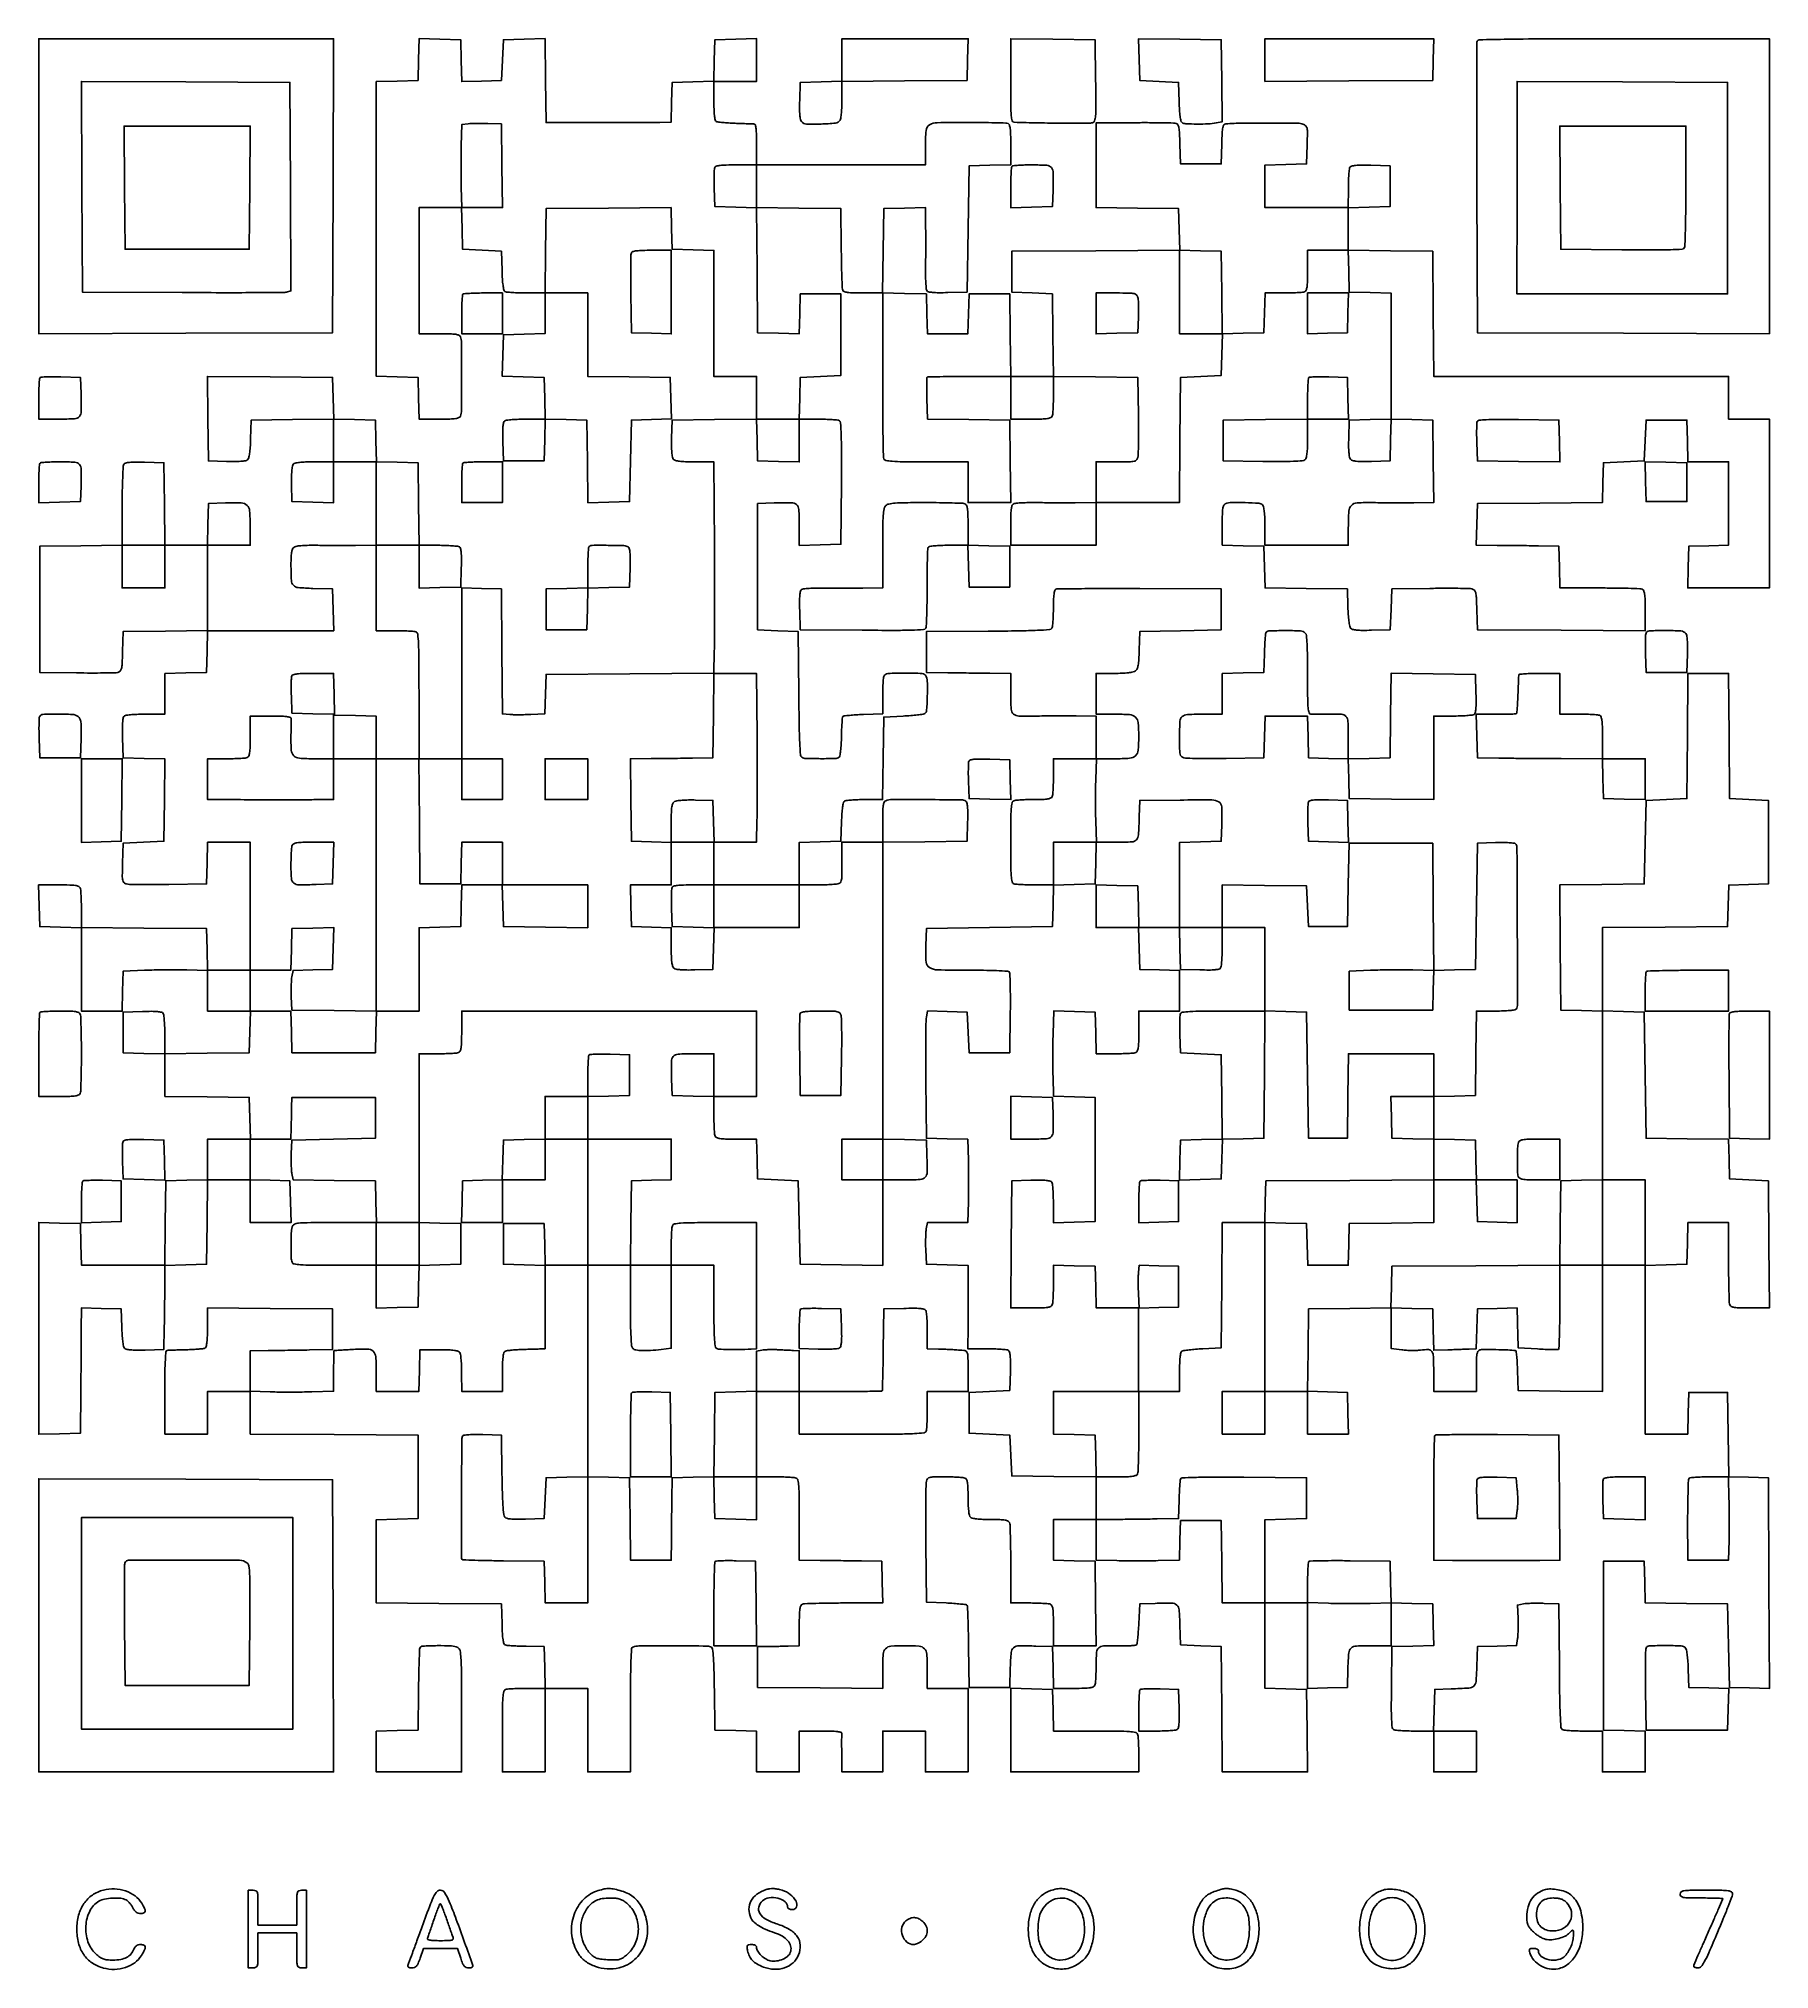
# Model space of a CAD drawing. Extents: x 179 to 1071, y 112 to 1107.
import ezdxf

# ---------------------------------------------------------------- set-up
doc = ezdxf.new("R2010")
doc.units = 0

msp = doc.modelspace()

# ---------------------------------------------------------------- linework, layer by layer
for points in [[(374.784171, 1096.283485), (374.5, 1085.5), (363.75, 1085.216168), (353, 1084.932337), (353, 1009), (353, 933.067663), (363.75, 932.783832), (374.5, 932.5), (374.783832, 921.75), (375.067663, 911), (385.426843, 911, 0.005377), (390.973908, 911.059651, 0.030446), (393.919034, 911.302822, 0.063217), (395.602718, 911.767927, 0.20495), (396.393011, 912.581787, 0.090516), (396.939938, 915.490371, 0.001332), (396.986594, 933, 0.001332), (396.939938, 950.509629, 0.090516), (396.393011, 953.418213, 0.205218), (395.601595, 954.23239, 0.063068), (393.913621, 954.69735, 0.030363), (390.960143, 954.940414, 0.005351), (385.393011, 955), (375, 955), (375, 987.5), (375, 1020), (385.966168, 1020), (396.932337, 1020), (397.216168, 1009.25), (397.5, 998.5), (407.5, 998), (417.5, 997.5), (417.788805, 987.535034, 0.00836), (417.987032, 983.199826, 0.019108), (418.315749, 979.944063, 0.01918), (418.737468, 977.589, 0.199883), (419.288805, 976.800347, 0.117226), (420.172107, 976.495095, 0.006962), (423.008274, 976.252233, 0.010173), (426.426877, 976.077211, 0.007309), (430.25, 976.015313), (440, 976), (440, 965.533832), (440, 955.067663), (429.25, 954.783832), (418.5, 954.5), (418.216515, 943.784171), (417.93303, 933.068343), (428.716515, 932.784171), (439.5, 932.5), (439.783832, 921.75), (440.067663, 911), (430.283832, 910.984687, 0.007729), (426.442256, 910.919289, 0.010646), (422.995583, 910.733781, 0.007548), (420.140491, 910.475676, 0.11554), (419.211769, 910.152042, 0.19692), (418.604266, 909.294865, 0.033714), (418.278982, 907.282937, 0.023663), (418.138177, 904.195195, 0.006827), (418.211769, 899.417355), (418.5, 889.5), (429, 889.5), (439.5, 889.5), (439.784171, 900.283485), (440.068343, 911.06697), (450.784171, 910.783485), (461.5, 910.5), (461.769986, 889.216371), (462.039971, 867.932742), (472.769986, 868.216371), (483.5, 868.5), (484, 889.5), (484.5, 910.5), (494.783473, 910.785353), (505.066946, 911.070705), (504.783473, 921.785353), (504.5, 932.5), (483.25, 932.769888), (462, 933.039775), (462, 954.519888), (462, 976), (450.980498, 976), (439.960995, 976), (440.230498, 997.75), (440.5, 1019.5), (472.716028, 1019.763808), (504.932056, 1020.027617), (505.216028, 1009.263808), (505.5, 998.5), (516.25, 998.216168), (527, 997.932337), (527.035641, 987.216168, -0.000839), (527.044809, 981.654289, -0.000258), (527.040241, 973.258812, -0.000258), (527.025446, 963.863042, -0.000282), (527.001252, 954.75), (526.931222, 933), (537.965611, 933), (549, 933), (549, 922.019502), (549, 911.039005), (527.25, 910.769502), (505.5, 910.5), (505.211141, 901.149285, 0.009044), (505.15859, 897.042317, 0.018924), (505.296386, 893.849829, 0.020746), (505.587315, 891.486141, 0.132968), (506.083586, 890.399285, 0.153983), (507.123616, 889.728976, 0.035169), (509.202044, 889.314944, 0.024217), (512.337384, 889.070215, 0.007368), (517.10175, 889), (526.958611, 889), (527.229306, 845.75, -0.000744), (527.312237, 828.366955, -0.000876), (527.337455, 811.903113, -0.000767), (527.313077, 797.994754, -0.005464), (527.217348, 791.260598), (526.934696, 780.021196), (483.717348, 779.760598), (440.5, 779.5), (440.215876, 769.327811), (439.931752, 759.155621), (432.715876, 758.827811, -0.005781), (429.679229, 758.725021, -0.005152), (426.522147, 758.687223, -0.005175), (423.68305, 758.711872, -0.015909), (421.763775, 758.809544), (418.027549, 759.119088), (417.763775, 791.309544), (417.5, 823.5), (407.25, 823.784983), (397, 824.069966), (397, 780.034983), (397, 736), (386, 736), (375, 736), (375, 768.393011, 0.001243), (374.953519, 787.08678, 0.010731), (374.733108, 795.42282, 0.016522), (374.345967, 800.195595, 0.279562), (373.418213, 801.393011, 0.07203), (372.361889, 801.632106, 0.005915), (369.534475, 801.821697, 0.007831), (366.140776, 801.955695, 0.005951), (362.418213, 802), (353, 802), (353, 824), (353, 846), (364, 846), (375, 846), (375, 834.966168), (375, 823.932337), (385.75, 824.216168), (396.5, 824.5), (396.788231, 834.417355, 0.006827), (396.861823, 839.195195, 0.023663), (396.721018, 842.282937, 0.033714), (396.395734, 844.294865, 0.19692), (395.788231, 845.152042, 0.115389), (394.860528, 845.475632, 0.007606), (392.020197, 845.733781, 0.010693), (388.590875, 845.919285, 0.007771), (384.769888, 845.984687), (375.039775, 846), (374.769888, 867.25), (374.5, 888.5), (363.783492, 888.783492), (353.066984, 889.066984), (352.783492, 899.783492), (352.5, 910.5), (341.783492, 910.783492), (331.066984, 911.066984), (330.783492, 921.783492), (330.5, 932.5), (298.230459, 932.763879), (265.960918, 933.027758), (266.230459, 911.263879), (266.5, 889.5), (275.850715, 889.211141, 0.009201), (279.892546, 889.160695, 0.018158), (283.099804, 889.296226, 0.018909), (285.507799, 889.577687, 0.135457), (286.565629, 890.054467, 0.155031), (287.207107, 891.05425, 0.027795), (287.668713, 893.249332, 0.02215), (288.009433, 896.409522, 0.008399), (288.214914, 900.843326), (288.5, 910.5), (309.75, 910.769888), (331, 911.039775), (331, 900.019888), (331, 889), (321.122445, 889, 0.007831), (316.571441, 888.928718, 0.021429), (313.364445, 888.690402, 0.026635), (311.147197, 888.309148, 0.165109), (310.176942, 887.713201, 0.138649), (309.750801, 886.751687, 0.014183), (309.466611, 884.25361, 0.016207), (309.301367, 881.109089, 0.010475), (309.304497, 877.463201), (309.5, 868.5), (320.25, 868.216168), (331, 867.932337), (331, 878.466168), (331, 889), (342, 889), (353, 889), (353, 867.5), (353, 846), (342.25, 845.937986, -0.001323), (337.420303, 845.922906, -0.00083), (331.771122, 845.929594, -0.000833), (326.209548, 845.954674, -0.001522), (321.672969, 845.996501, 0.008808), (317.402679, 845.973647, 0.017756), (314.042149, 845.776915, 0.018659), (311.531517, 845.445369, 0.131783), (310.422969, 844.93607, 0.139267), (309.765964, 843.97844, 0.041503), (309.337611, 842.240142, 0.029361), (309.084433, 839.715405, 0.010758), (309.013655, 836.127555, 0.011111), (309.210886, 827.915135, 0.176033), (310.267872, 825.377919, 0.188954), (312.679383, 824.200902, 0.013148), (320.357794, 823.783793), (330.5, 823.5), (330.783832, 812.75), (331.067663, 802), (298.533832, 802), (266, 802), (266, 824), (266, 846), (277, 846), (288, 846), (288, 855.964816, 0.018261), (287.715759, 863.745043, 0.189805), (286.354446, 866.576308, 0.180768), (283.394003, 867.792504, 0.016288), (275.243181, 867.788833), (266.5, 867.5), (266.216168, 856.75), (265.932337, 846), (254.986056, 846), (244.039775, 846), (243.769888, 867.25), (243.5, 888.5), (233.582645, 888.788231, 0.006827), (228.804805, 888.861823, 0.023663), (225.717063, 888.721018, 0.033714), (223.705135, 888.395734, 0.19692), (222.847958, 887.788231, 0.130018), (222.518918, 886.749561, 0.002382), (222.266219, 880.935822, 0.005714), (222.080348, 874.116045, 0.003766), (222.015313, 866.269888), (222, 846.039775), (200.75, 845.769888), (179.5, 845.5), (179.5, 813), (179.5, 780.5), (198.5, 780.2403, 0.002689), (205.940041, 780.178622, 0.003795), (212.569445, 780.209638, 0.002219), (218.152897, 780.302933, 0.052405), (219.715131, 780.500601, 0.141258), (220.955297, 781.196307, 0.138528), (221.646307, 782.450435, 0.046054), (221.987353, 784.937938, 0.004099), (222.215131, 791.2603), (222.5, 801.5), (244.284031, 801.769597), (266.068061, 802.039194), (265.784031, 791.269597), (265.5, 780.5), (254.75, 780.216168), (244, 779.932337), (244, 769.466168), (244, 759), (234.25, 758.984687, 0.007747), (230.42149, 758.91935, 0.010666), (226.986053, 758.734034, 0.007573), (224.140441, 758.476177, 0.115477), (223.21316, 758.152902, 0.199716), (222.60233, 757.281101, 0.032047), (222.279186, 755.18343, 0.022682), (222.138947, 751.955578, 0.006397), (222.21316, 746.918214), (222.5, 736.5), (233.269789, 736.215968), (244.039577, 735.931935), (243.769789, 714.715968), (243.5, 693.5), (233, 693), (222.5, 692.5), (222.215323, 682.277755, 0.003551), (222.079402, 675.724702, 0.049294), (222.279857, 673.368544, 0.160964), (222.928278, 672.188838, 0.127702), (224.215323, 671.494044, 0.054764), (225.826644, 671.280828, 0.002348), (231.557001, 671.180849, 0.003993), (238.36337, 671.14843, 0.002831), (246, 671.216289), (265.5, 671.5), (265.783832, 682.25), (266.067663, 693), (277.033832, 693), (288, 693), (288, 660), (288, 627), (277.033832, 627), (266.067663, 627), (265.783832, 637.75), (265.5, 648.5), (233.25, 648.763853), (201, 649.027706), (201, 658.432066, 0.005959), (200.955694, 662.149321, 0.007839), (200.821697, 665.538545, 0.005926), (200.632097, 668.362208, 0.072001), (200.393011, 669.418213, 0.205485), (199.600474, 670.232706, 0.062919), (197.908208, 670.697521, 0.03028), (194.946379, 670.940479, 0.005326), (189.359179, 671), (178.932337, 671), (179.216168, 660.25), (179.5, 649.5), (190.25, 649.216168), (201, 648.932337), (201, 627.466168), (201, 606), (211.465017, 606), (221.930034, 606), (222.215017, 616.25), (222.5, 626.5), (233.5, 627, -0.005757), (238.490373, 627.169283, -0.003442), (244.426563, 627.261362, -0.003446), (250.339037, 627.271619, -0.005974), (255.25, 627.187616), (266, 626.875232), (266, 616.437616), (266, 606), (277.033832, 606), (288.067663, 606), (287.783832, 595.25), (287.5, 584.5), (265.75, 584.230498), (244, 583.960995), (243.984687, 593.730498, 0.00774), (243.919288, 597.566581, 0.010658), (243.733781, 601.008626, 0.007563), (243.475664, 603.85978, 0.1155), (243.152042, 604.788231, 0.19692), (242.294865, 605.395734, 0.033714), (240.282937, 605.721018, 0.023663), (237.195195, 605.861823, 0.006827), (232.417355, 605.788231), (222.5, 605.5), (222.5, 595), (222.5, 584.5), (233.25, 584.216168), (244, 583.932337), (244, 572.985671), (244, 562.039005), (265.75, 561.769502), (287.5, 561.5), (287.783832, 550.75), (288.067663, 540), (277.033832, 540), (266, 540), (266, 529.533832), (266, 519.067663), (255.25, 518.783832), (244.5, 518.5), (244.230498, 496.75), (243.960995, 475), (222.514329, 475), (201.067663, 475), (200.783832, 485.75), (200.5, 496.5), (189.75, 496.783832), (179, 497.067663), (179, 442.5), (179, 387.932337), (189.75, 388.216168), (200.5, 388.5), (200.698391, 410, 0.000195), (200.778129, 419.022361, 0.000176), (200.853665, 428.352464, 0.000176), (200.915426, 436.708876, 0.000563), (200.948391, 442.284983), (201, 453.069966), (211.25, 452.784983), (221.5, 452.5), (221.790118, 443.054124, 0.009941), (221.977975, 439.343588, 0.013554), (222.304236, 436.010384, 0.01037), (222.704917, 433.274446, 0.132407), (223.132908, 432.339856, 0.167678), (224.095359, 431.755311, 0.030434), (226.191022, 431.432811, 0.02274), (229.289227, 431.289042, 0.007523), (233.84279, 431.353465), (243.5, 431.635467), (243.704554, 442.567734, 0.001122), (243.786258, 447.529528, 0.000668), (243.86237, 453.436521, 0.000669), (243.922472, 459.323, 0.001158), (243.954554, 464.216168), (244, 474.932337), (254.75, 475.216168), (265.5, 475.5), (265.769502, 497.25), (266.039005, 519), (277.019502, 519), (288, 519), (288, 508), (288, 497), (298.533832, 497), (309.067663, 497), (308.783832, 507.75), (308.5, 518.5), (298.25, 518.784983), (288, 519.069966), (288, 529.534983), (288, 540), (298.5, 540), (309, 540), (309.111066, 545.75, -0.000597), (309.16368, 548.315351, -0.000388), (309.230318, 551.279688, -0.00039), (309.29986, 554.172908, -0.000742), (309.361066, 556.5), (309.5, 561.5), (331, 561.5), (352.5, 561.5), (352.5, 551), (352.5, 540.5), (331, 540), (309.5, 539.5), (309.192221, 532.5, 0.009322), (309.118419, 529.583091, 0.008787), (309.150921, 526.607369, 0.008782), (309.272364, 523.972652, 0.02997), (309.483826, 522.269767), (310.08321, 519.039533), (331.291605, 518.769767), (352.5, 518.5), (352.783832, 507.75), (353.067663, 497), (331.650463, 497, 0.001347), (317.419495, 496.96167, 0.024114), (312.854027, 496.716698, 0.094889), (310.687648, 496.067776, 0.210194), (309.630286, 494.75, 0.056126), (309.151911, 491.578403, 0.009072), (309.030466, 485.327313, 0.007531), (309.117283, 479.027404, 0.084592), (309.606989, 476.581787, 0.258697), (310.662537, 475.696146, 0.030015), (313.835307, 475.275578, 0.015901), (319.485827, 475.049566, 0.002045), (331.606989, 475), (353, 475), (353, 463.966168), (353, 452.932337), (363.75, 453.216168), (374.5, 453.5), (374.783492, 464.216508), (375.066984, 474.933016), (385.783492, 475.216508), (396.5, 475.5), (396.5, 486), (396.5, 496.5), (385.75, 496.783832), (375, 497.067663), (375, 540.533832), (375, 584), (384.418213, 584, 0.005951), (388.140776, 584.044305, 0.007831), (391.534475, 584.178303, 0.005915), (394.361889, 584.367894, 0.07203), (395.418213, 584.606989, 0.205218), (396.23239, 585.398405, 0.063068), (396.69735, 587.086379, 0.030363), (396.940414, 590.039857, 0.005351), (397, 595.606989), (397, 606), (473, 606), (549, 606), (549, 584), (549, 562), (538, 562), (527, 562), (527, 573), (527, 584), (516.519052, 584, 0.01319), (508.49751, 583.788355, 0.203196), (506.066531, 582.602972, 0.179688), (505.071849, 579.965089, 0.009927), (505.204946, 571), (505.5, 562.5), (516.25, 562.216168), (527, 561.932337), (527, 552.547956, 0.005972), (527.044307, 548.838356, 0.007852), (527.178303, 545.455587, 0.005942), (527.367915, 542.63733, 0.07196), (527.606989, 541.581787, 0.204941), (528.397244, 540.767938, 0.063222), (530.080782, 540.302828, 0.030449), (533.025624, 540.059653, 0.005378), (538.572006, 540), (548.930034, 540), (549.215017, 529.75), (549.5, 519.5), (560, 519), (570.5, 518.5), (571, 497), (571.5, 475.5), (592.75, 475.230112), (614, 474.960225), (614, 496.980112), (614, 519), (624.980948, 519, 0.011716), (633.393045, 519.197133, 0.194087), (635.890885, 520.343501, 0.189664), (636.924033, 522.913387, 0.011109), (636.796504, 531.503355), (636.5, 539.5), (625.25, 539.782751), (614, 540.065502), (614, 616.513249), (614, 692.960995), (635.75, 693.230498), (657.5, 693.5), (657.788231, 703.417355, 0.006827), (657.861823, 708.195195, 0.023663), (657.721018, 711.282937, 0.033714), (657.395734, 713.294865, 0.19692), (656.788231, 714.152042, 0.139553), (654.537711, 714.818873, 0.001224), (636.525537, 714.968312, 0.001743), (618.901151, 715.009954, 0.091576), (615.581787, 714.393011, 0.205218), (614.76761, 713.601595, 0.063068), (614.30265, 711.913621, 0.030363), (614.059586, 708.960143, 0.005351), (614, 703.393011), (614, 693), (603.5, 693), (593, 693), (592.914746, 688.25, 0.004204), (592.893703, 686.043973, 0.002232), (592.90281, 683.311381, 0.002221), (592.937003, 680.51789, 0.003446), (592.99383, 678.107893, -0.017045), (592.985134, 675.705158, -0.036762), (592.779987, 673.867867, -0.048997), (592.40056, 672.561194, -0.157601), (591.829083, 671.873206, -0.114517), (590.877633, 671.539879, -0.007914), (588.026356, 671.273635, -0.010937), (584.581523, 671.082572, -0.007991), (580.75, 671.015313), (571, 671), (571, 681.966168), (571, 692.932337), (581.75, 693.216168), (592.5, 693.5), (592.788805, 703.464966, -0.00836), (592.987032, 707.800174, -0.019108), (593.315749, 711.055937, -0.01918), (593.737468, 713.411, -0.199883), (594.288805, 714.199653, -0.115756), (595.162701, 714.504494, -0.007526), (597.855557, 714.747767, -0.010632), (601.106247, 714.922758, -0.007714), (604.730112, 714.984687), (613.960225, 715), (614.230112, 736.25), (614.5, 757.5), (624.5, 758, 0.006908), (628.421662, 758.25044, 0.009562), (631.929688, 758.590774, 0.006561), (634.839447, 758.968104, 0.108507), (635.75, 759.309017, 0.237004), (636.646896, 760.8364, 0.007977), (637.003957, 768.030764, 0.013077), (637.056243, 775.016192, 0.087155), (636.393011, 778.418213, 0.294833), (634.336862, 779.920436, 0.014388), (625.5, 780.174786, 0.014388), (616.663138, 779.920436, 0.294833), (614.606989, 778.418213, 0.070679), (614.368301, 777.376699, 0.006443), (614.178303, 774.715515, 0.008239), (614.044337, 771.52094, 0.006358), (614, 768.03452), (614, 759.232615), (604.049996, 758.83297, 0.005399), (600.193339, 758.636332, 0.008195), (596.84638, 758.374295, 0.003831), (594.024739, 758.084959, 0.170512), (593.499394, 757.832727, 0.175949), (593.253986, 757.307454, 0.004008), (593.027722, 754.510398, 0.008491), (592.842544, 751.190567, 0.005588), (592.737097, 747.366064, -0.009537), (592.600111, 743.504669, -0.014533), (592.32002, 740.162056, -0.009758), (591.959147, 737.447787, -0.203499), (591.537699, 736.765313, -0.149827), (589.579779, 736.119452, -0.005948), (581.965383, 736.048687, -0.006353), (574.391328, 736.164639, -0.135281), (572.264319, 736.81548, -0.238962), (571.604237, 737.927232, -0.00522), (571.240328, 744.392156, -0.007577), (570.951056, 753.830801, -0.001803), (570.764319, 769.550168), (570.5, 801.5), (560, 802), (549.5, 802.5), (549.5, 835), (549.5, 867.5), (558, 867.795054, -0.009943), (566.967356, 867.9279, -0.180053), (569.604424, 866.931202, -0.2029), (570.789002, 864.496251, -0.013105), (571, 856.447116), (571, 845.932337), (581.75, 846.216168), (592.5, 846.5), (592.703051, 877.969999, 0.001811), (592.746789, 893.422337, 0.007555), (592.598783, 902.729005, 0.005118), (592.334954, 909.121338, 0.242891), (591.703051, 910.204686, 0.117506), (590.823958, 910.508022, 0.006862), (587.979396, 910.749245, 0.01009), (584.551679, 910.923161, 0.007237), (580.716168, 910.984687), (570.932337, 911), (571.216168, 921.75), (571.5, 932.5), (582, 933), (592.5, 933.5), (592.5, 954.5), (592.5, 975.5), (582, 975.5), (571.5, 975.5), (571.214647, 965.216527), (570.929295, 954.933054), (560.214647, 955.216527), (549.5, 955.5), (549.236121, 987.769541), (548.972242, 1020.039082), (570.736121, 1019.769541), (592.5, 1019.5), (592.657243, 999.212913, 0.002528), (592.758169, 991.332637, 0.003791), (592.933199, 984.455427, 0.001596), (593.146108, 978.579611, 0.081932), (593.375858, 977.462913, 0.218991), (594.127778, 976.729098, 0.051245), (595.882154, 976.300449, 0.028277), (598.829531, 976.062083, 0.00604), (603.968615, 976), (614, 976), (614.038962, 965.25, -0.000784), (614.051381, 959.210054, -0.000159), (614.05319, 948.506955, -0.000168), (614.047144, 936.062964, -0.000158), (614.032686, 923.348144, 0.001846), (614.05968, 911.292849, 0.002853), (614.180883, 900.87769, 0.000898), (614.353517, 891.858512, 0.086584), (614.600712, 890.598144, 0.257232), (615.66326, 889.701641, 0.03121), (618.800602, 889.275843, 0.016104), (624.421761, 889.049249, 0.002021), (636.606989, 889), (658, 889), (658, 878.5), (658, 868), (669.019888, 868), (680.039775, 868), (679.769888, 889.25), (679.5, 910.5), (658.313949, 910.769702), (637.127898, 911.039403), (636.813949, 921.607188, -0.003792), (636.72369, 925.687752, -0.005972), (636.714618, 929.191862, -0.001935), (636.754504, 932.207911, -0.195774), (636.916667, 932.587487, -0.19218), (637.314201, 932.75587, -0.000491), (643.477604, 932.878824, -0.002931), (650.457894, 932.970284, -0.00181), (658.666667, 933), (680, 933), (680, 922), (680, 911), (690.393011, 911, 0.005351), (695.960143, 911.059586, 0.030363), (698.913621, 911.30265, 0.063068), (700.601595, 911.76761, 0.205218), (701.393011, 912.581787, 0.07207), (701.632119, 913.63856, 0.005899), (701.821697, 916.471254, 0.007818), (701.955696, 919.871254, 0.005939), (702, 923.60129), (702, 933.039005), (723.75, 932.769502), (745.5, 932.5), (745.783711, 913, -0.002788), (745.85221, 905.365834, -0.003942), (745.821708, 898.567187, -0.002293), (745.724598, 892.840683, -0.054895), (745.514659, 891.25, -0.136351), (744.804249, 889.985695, -0.147729), (743.56377, 889.316854, -0.046635), (741.090254, 889.04877, -0.003689), (734.480948, 889), (724, 889), (724, 878.5), (724, 868), (713.25, 867.937986, -0.001277), (708.441095, 867.922525, -0.000819), (702.858345, 867.927974, -0.000823), (697.391316, 867.951255, -0.001541), (692.969899, 867.990985, 0.006585), (689.194514, 867.986822, 0.008533), (685.734044, 867.87834, 0.006692), (682.851551, 867.700008, 0.072938), (681.719899, 867.446009, 0.186196), (680.816287, 866.629862, 0.078579), (680.307247, 865.047289, 0.033632), (680.057652, 862.189863, 0.004973), (680, 856.393011), (680, 846), (702, 846), (724, 846), (724, 857), (724, 868), (745.486147, 868), (766.972294, 868), (767.236147, 900.25), (767.5, 932.5), (778, 933), (788.5, 933.5), (788.783492, 944.216508), (789.066984, 954.933016), (799.783492, 955.216508), (810.5, 955.5), (810.784983, 965.75), (811.069966, 976), (820.453196, 976, 0.005972), (824.162354, 976.044307, 0.007853), (827.544751, 976.178303, 0.005943), (830.362696, 976.367916, 0.071958), (831.418213, 976.606989, 0.205218), (832.23239, 977.398405, 0.063068), (832.69735, 979.086379, 0.030363), (832.940414, 982.039857, 0.005351), (833, 987.606989), (833, 998), (843.466168, 998), (853.932337, 998), (854.216168, 987.25), (854.5, 976.5), (865.25, 976.216168), (876, 975.932337), (876, 943.5), (876, 911.067663), (865.25, 910.783832), (854.5, 910.5), (854.211141, 901.149285, 0.008898), (854.156589, 896.980927, 0.019663), (854.296615, 893.802758, 0.02258), (854.596888, 891.478955, 0.1305), (855.112128, 890.364894, 0.149751), (856.166788, 889.67274, 0.044369), (858.081903, 889.294874, 0.027023), (861.065714, 889.139302, 0.006919), (865.900987, 889.215609), (875.5, 889.5), (875.784171, 900.283485), (876.068343, 911.06697), (886.784171, 910.783485), (897.5, 910.5), (897.769888, 889.25), (898.039775, 868), (887.769888, 867.914061, -0.001899), (883.066929, 867.892568, -0.001081), (877.381002, 867.900473, -0.00108), (871.656607, 867.933176, -0.001787), (866.825014, 867.988484, 0.016019), (858.492475, 867.846703, 0.187177), (855.574939, 866.546886, 0.182324), (854.257193, 863.603338, 0.015059), (854, 855.065741), (854, 846), (832.5, 846), (811, 846), (811, 855.8, 0.008695), (810.925705, 860.071747, 0.018472), (810.688776, 863.369558, 0.019349), (810.328068, 865.799696, 0.150969), (809.8, 866.8, 0.182186), (807.924892, 867.648595, 0.008428), (800.81935, 867.98781, 0.012209), (793.868036, 868.032511, 0.087326), (790.581787, 867.393011, 0.20495), (789.767927, 866.602718, 0.063217), (789.302822, 864.919034, 0.030446), (789.059651, 861.973908, 0.005377), (789, 856.426843), (789, 846.067663), (799.75, 845.783832), (810.5, 845.5), (810.783631, 834.76979), (811.067262, 824.03958), (832.283631, 823.76979), (853.5, 823.5), (853.790118, 814.054124, 0.010482), (853.98226, 810.338585, 0.01414), (854.321331, 806.989786, 0.01114), (854.740409, 804.244126, 0.130478), (855.191104, 803.269733, 0.159945), (856.194197, 802.639631, 0.036405), (858.198281, 802.293786, 0.02466), (861.237553, 802.145353, 0.007277), (865.900987, 802.215609), (875.5, 802.5), (876, 813), (876.5, 823.5), (896, 823.783711, -0.002744), (903.631689, 823.852853, -0.003889), (910.42257, 823.824279, -0.002238), (916.145293, 823.730055, -0.055026), (917.715131, 823.523411, -0.140303), (918.954953, 822.814181, -0.136997), (919.645706, 821.550081, -0.045906), (919.987293, 819.055001, -0.004124), (920.215131, 812.7397), (920.5, 802.5), (963.75, 802.239377), (1007, 801.978755), (1007, 812.382389, 0.005344), (1006.940435, 817.955821, 0.030337), (1006.697404, 820.911921, 0.063021), (1006.232489, 822.601243, 0.205302), (1005.418213, 823.393011, 0.08304), (1004.220801, 823.636622, 0.001846), (998.313163, 823.821697, 0.004131), (991.37797, 823.956005, 0.002775), (983.452044, 824), (963.067663, 824), (962.783832, 834.75), (962.5, 845.5), (952, 845.703106, 0.001206), (947.200582, 845.784367, 0.000693), (941.416624, 845.860325, 0.000692), (935.605698, 845.920532, 0.001157), (930.716168, 845.953106), (919.932337, 846), (920.216168, 856.75), (920.5, 867.5), (952.715169, 867.763807), (984.930339, 868.027614), (985.215169, 878.263807), (985.5, 888.5), (996, 889), (1006.5, 889.5), (1007, 900), (1007.5, 910.5), (1018, 910.5), (1028.5, 910.5), (1028.783832, 899.75), (1029.067663, 889), (1039.533832, 889), (1050, 889), (1050, 867.534983), (1050, 846.069966), (1039.75, 845.784983), (1029.5, 845.5), (1029.216168, 834.75), (1028.932337, 824), (1049.966168, 824), (1071, 824), (1071, 867.5), (1071, 911), (1060.5, 911), (1050, 911), (1050, 922), (1050, 933), (974.013853, 933), (898.027706, 933), (897.763853, 965.25), (897.5, 997.5), (875.75, 997.769502), (854, 998.039005), (854, 1008.985671), (854, 1019.932337), (864.75, 1020.216168), (875.5, 1020.5), (875.5, 1031), (875.5, 1041.5), (865.582645, 1041.788231, 0.006827), (860.804805, 1041.861823, 0.023663), (857.717063, 1041.721018, 0.033714), (855.705135, 1041.395734, 0.19692), (854.847958, 1040.788231, 0.115445), (854.524351, 1039.860149, 0.007585), (854.266219, 1037.014355, 0.010675), (854.080714, 1033.578609, 0.007755), (854.015313, 1029.75), (854, 1020), (832.5, 1020), (811, 1020), (811, 1030.966168), (811, 1041.932337), (821.75, 1042.216168), (832.5, 1042.5), (832.786344, 1052.260933, 0.003919), (832.921766, 1058.561782, 0.053285), (832.709091, 1060.846498, 0.155141), (832.026472, 1062.075159, 0.098449), (830.627145, 1062.951659, 0.088374), (827.966305, 1063.455206, 0.001568), (813.345586, 1063.566407, 0.004204), (799.477731, 1063.511779, 0.015789), (790.784983, 1063.129726, 0.234693), (789.873584, 1062.587685, 0.096009), (789.322267, 1061.214477, 0.035894), (789.000032, 1058.5101, 0.00476), (788.784983, 1052.75), (788.5, 1042.5), (778, 1042.5), (767.5, 1042.5), (767.21564, 1052.693518, 0.005268), (767.000034, 1058.30174, 0.034022), (766.669594, 1061.113581, 0.078557), (766.121675, 1062.653746, 0.20063), (765.21564, 1063.380757, 0.064252), (763.948482, 1063.574706, 0.001667), (758.202407, 1063.690902, 0.003501), (751.442168, 1063.757724, 0.002382), (743.75, 1063.743256), (724, 1063.612033), (724, 1041.825904), (724, 1020.039775), (745.25, 1019.769888), (766.5, 1019.5), (766.783724, 1008.760648), (767.067447, 998.021296), (723.783724, 997.760648), (680.5, 997.5), (680.5, 987), (680.5, 976.5), (691, 976), (701.5, 975.5), (701.769888, 954.25), (702.039775, 933), (691.039775, 933), (680.039775, 933), (679.769888, 954.25), (679.5, 975.5), (669, 975.5), (658.5, 975.5), (658.215017, 965.25), (657.930034, 955), (647.5, 955), (637.069966, 955), (636.784983, 965.25), (636.5, 975.5), (625.230589, 975.782933), (613.961179, 976.065865), (614.230589, 997.782933), (614.5, 1019.5), (625.25, 1019.783832), (636, 1020.067663), (636.13315, 1010.283832, -0.002543), (636.171815, 1005.747127, -0.001361), (636.175818, 1000.142751, -0.001355), (636.148836, 994.423, -0.002117), (636.091424, 989.5, 0.007556), (636.088042, 985.192291, 0.010634), (636.224763, 981.352832, 0.007134), (636.45167, 978.168206, 0.128428), (636.790918, 977.211769, 0.189586), (637.676951, 976.605917, 0.03317), (639.711527, 976.280259, 0.023468), (642.815026, 976.139036, 0.0069), (647.582645, 976.211769), (657.5, 976.5), (658, 1009), (658.5, 1041.5), (669.25, 1041.783832), (680, 1042.067663), (680, 1052.426843, 0.005951), (679.93776, 1057.655932, 0.026328), (679.702739, 1060.724231, 0.044719), (679.290586, 1062.580679, 0.227966), (678.584755, 1063.329103, 0.083592), (677.504628, 1063.547619, 0.001634), (671.833879, 1063.715221, 0.003875), (665.195923, 1063.83823, 0.002583), (657.590413, 1063.880923, 0.004902), (642.101872, 1063.735988, 0.12985), (638.15208, 1062.611253, 0.241947), (636.372959, 1059.775757, 0.0214), (636, 1051.065741), (636, 1042), (592.5, 1042), (549, 1042), (549, 1052.5, 0.006006), (548.939425, 1057.54235, 0.023435), (548.718646, 1060.651677, 0.034132), (548.357611, 1062.570458, 0.326717), (547.75, 1063.066863, 0.004035), (546.906753, 1063.105147, 0.000236), (544.335883, 1063.199874, 0.000357), (541.274643, 1063.309035, 0.000263), (537.882795, 1063.425774, -0.007111), (534.499435, 1063.588642, -0.009772), (531.464135, 1063.83769, -0.006859), (528.947153, 1064.128751, -0.106583), (528.132795, 1064.417928, -0.213726), (527.632486, 1065.155373, -0.017235), (527.296095, 1067.533453, -0.018308), (527.070244, 1070.780494, -0.008208), (527, 1075.059017), (527, 1085), (538, 1085), (549, 1085), (549, 1096.033832), (549, 1107.067663), (538.25, 1106.783832), (527.5, 1106.5), (527.216508, 1095.783492), (526.933016, 1085.066984), (516.216508, 1084.783492), (505.5, 1084.5), (505.215017, 1074.25), (504.930034, 1064), (499.215017, 1063.908512, -0.00299), (495.648666, 1063.87275, -0.000322), (487.394411, 1063.844653, -0.000396), (477.565658, 1063.825301, -0.000319), (467, 1063.819593), (440.5, 1063.822161), (440.230404, 1085.444714), (439.960808, 1107.067266), (429.230404, 1106.783633), (418.5, 1106.5), (418, 1096), (417.5, 1085.5), (407.284183, 1085.215394), (397.068365, 1084.930789), (396.784183, 1095.715394), (396.5, 1106.5), (385.784171, 1106.783485), (375.068343, 1107.06697)], [(593, 1096.033832), (593, 1085.067663), (582.25, 1084.783832), (571.5, 1084.5), (571.211141, 1075.149285, 0.00867), (571.153366, 1070.882978, 0.020877), (571.297142, 1067.728477, 0.025708), (571.61319, 1065.46446, 0.12632), (572.160002, 1064.307209, 0.213335), (574.713527, 1063.049365, 0.018052), (582.22084, 1063.040103, 0.017601), (589.715862, 1063.566096, 0.229432), (592.021789, 1065, 0.108985), (592.394965, 1066.034164, 0.009937), (592.695519, 1068.772493, 0.01249), (592.909647, 1072.089305, 0.009458), (592.984687, 1075.736147), (593, 1084.972294), (625.25, 1085.236147), (657.5, 1085.5), (657.783832, 1096.25), (658.067663, 1107), (625.533832, 1107), (593, 1107)], [(680, 1085.519502, 0.001672), (680.043488, 1072.51209, 0.018565), (680.270961, 1067.323565, 0.050708), (680.750889, 1064.719721, 0.324803), (681.75, 1063.945761, 0.003568), (694.008669, 1063.653362, 0.002843), (707.23647, 1063.507503, 0.000909), (719.980458, 1063.462611, 0.06446), (722.077032, 1063.730395, 0.244895), (723.202278, 1064.749855, 0.069185), (723.726085, 1067.134801, 0.02117), (723.899252, 1071.981308, 0.001535), (723.769533, 1085.371739), (723.5, 1106.5), (701.75, 1106.769502), (680, 1107.039005)], [(746.215966, 1096.269987), (746.5, 1085.5), (756.5, 1085), (766.5, 1084.5), (766.788805, 1074.535034, 0.00836), (766.987032, 1070.199826, 0.019108), (767.315749, 1066.944063, 0.01918), (767.737468, 1064.589, 0.199883), (768.288805, 1063.800347, 0.131044), (770.205515, 1063.195836, 0.008794), (776.001527, 1063.03742, 0.013477), (781.850851, 1063.138119, 0.038326), (785.894513, 1063.628903), (789.039025, 1064.257805), (788.769513, 1085.378903), (788.5, 1106.5), (767.215966, 1106.769987), (745.931931, 1107.039973)], [(920.460009, 1105.75, 0.090591), (920.266358, 1104.709509, 0.000109), (920.198937, 1082.982812, 0.000984), (920.176611, 1058.652573, 0.000605), (920.241394, 1030), (920.5, 955.5), (995.75, 955.243674), (1071, 954.987348), (1071, 1030.993674), (1071, 1107), (995.968615, 1107, 0.000668), (957.448289, 1106.948566, 0.003471), (936.19131, 1106.744245, 0.001205), (921.475143, 1106.465155, 0.305157)], [(308.758677, 1030.77123), (309.017354, 977.04246), (306.758677, 976.494347, -0.057902), (304.987826, 976.276519, -0.000418), (290.035361, 976.188577, -0.001589), (272.903102, 976.156579, -0.001017), (253, 976.223117), (201.5, 976.5), (201.241383, 1030.758691), (200.982767, 1085.017383), (254.741383, 1084.758691), (308.5, 1084.5)], [(1049.5, 1030), (1049.5, 975.5), (995.211905, 975.5), (940.92381, 975.5), (940.942857, 1025.75, -0.000032), (940.951538, 1045.331386, -0.000047), (940.961905, 1062.563467, -0.000022), (940.972765, 1077.239555, -0.00086), (940.980952, 1080.508612), (941, 1085.017225), (995.25, 1084.758612), (1049.5, 1084.5)], [(417.769502, 1041.543821), (418.039005, 1020), (407.583841, 1020), (397.128677, 1020), (396.814338, 1030.599893, -0.004677), (396.716072, 1035.441922, -0.002699), (396.683785, 1041.270706, -0.002697), (396.714518, 1047.122426, -0.004516), (396.811312, 1052.041108), (397.122625, 1062.882429), (400.311312, 1063.204923, -0.017666), (401.99545, 1063.315332, -0.005016), (404.619573, 1063.368092, -0.005046), (407.586147, 1063.368025, -0.005322), (410.5, 1063.307529), (417.5, 1063.087641)], [(963.235953, 1030.25), (963.5, 998.5), (994.93202, 998.235498, 0.001697), (1010.901959, 998.155315, 0.00816), (1019.995146, 998.288929, 0.006635), (1026.009704, 998.555446, 0.241447), (1027.166708, 999.235498, 0.134731), (1027.492293, 1000.296498, 0.001088), (1027.738089, 1009.161365, 0.003824), (1027.920853, 1019.372002, 0.002438), (1027.984687, 1031.25), (1028, 1062), (995.485953, 1062), (962.971906, 1062)], [(549, 1030.966168), (549, 1019.932337), (538.25, 1020.216168), (527.5, 1020.5), (527.210159, 1029.924983, -0.005394), (527.136178, 1033.631743, -0.007376), (527.154817, 1036.970602, -0.005045), (527.239658, 1039.758353, -0.081654), (527.428774, 1040.674983, -0.241018), (528.150647, 1041.322788, -0.034741), (530.157558, 1041.706476, -0.023677), (533.342601, 1041.936534, -0.00619), (538.468615, 1042), (549, 1042)], [(680.666667, 1041.333333, 0.178637), (680.399783, 1040.754242, 0.004491), (680.195833, 1037.817145, 0.009085), (680.048275, 1034.320751, 0.006002), (680, 1030.299502), (680, 1019.932337), (690.75, 1020.216168), (701.5, 1020.5), (701.795054, 1029, 0.009626), (701.932798, 1037.916466, 0.172284), (700.978172, 1040.572651, 0.209042), (698.626, 1041.774609, 0.015066), (691.147615, 1042, 0.006339), (687.338339, 1041.951706, 0.009542), (684.020445, 1041.804167, 0.004928), (681.241287, 1041.599873, 0.177367)], [(484.446735, 996.72179, 0.087882), (484.255547, 995.733509, 0.001374), (484.180187, 989.95234, 0.003602), (484.159428, 983.218274, 0.002373), (484.22812, 975.47179), (484.5, 955.5), (494.75, 955.215017), (505, 954.930034), (505, 976.465017), (505, 998), (494.968615, 998, 0.006845), (490.215743, 997.934929, 0.023381), (487.132313, 997.705921, 0.031705), (485.13616, 997.333853, 0.243848)], [(397.666667, 975.333333, 0.177413), (397.400114, 974.758552, 0.004912), (397.195833, 971.973958, 0.009526), (397.048294, 968.649913, 0.006327), (397, 964.833333), (397, 955), (407.5, 955), (418, 955), (418, 965.5), (418, 976), (408.166667, 976, 0.006327), (404.350087, 975.951706, 0.009526), (401.026042, 975.804167, 0.004912), (398.241448, 975.599886, 0.177413)], [(745.527452, 973.746645, -0.047213), (745.730902, 972.414471, -0.007738), (745.839778, 969.806198, -0.008456), (745.868543, 966.723436, -0.00737), (745.796504, 963.496645), (745.5, 955.5), (734.75, 955.216168), (724, 954.932337), (724, 965.466168), (724, 976), (734.480948, 976, -0.003696), (741.090691, 975.951146, -0.046645), (743.565956, 975.682761, -0.147279), (744.810178, 975.013211, -0.135509)], [(179.699448, 932.366114, 0.177451), (179.419778, 931.762931, 0.004898), (179.205463, 928.836713, 0.009512), (179.050668, 925.343898, 0.006317), (179, 921.333333), (179, 911), (189.480948, 911, 0.01319), (197.50249, 911.211645, 0.203196), (199.933469, 912.397028, 0.179688), (200.928151, 915.034911, 0.009927), (200.795054, 924), (200.5, 932.5), (190.449448, 932.782781, 0.006672), (186.547259, 932.840477, 0.010046), (183.145783, 932.777033, 0.005301), (180.300668, 932.636532, 0.183378)], [(833.700461, 932.367127, 0.177372), (833.420408, 931.763362, 0.004926), (833.20576, 928.842739, 0.00954), (833.050742, 925.355994, 0.006338), (833, 921.352836), (833, 911.039005), (811.25, 910.769502), (789.5, 910.5), (789.5, 900), (789.5, 889.5), (809.87212, 889.228906, 0.003345), (819.276081, 889.166681, 0.010005), (825.705807, 889.29582, 0.008655), (830.27761, 889.558532, 0.155745), (831.62212, 890.10135, 0.156203), (832.27857, 891.129642, 0.033485), (832.686183, 893.234091, 0.023668), (832.929625, 896.387381, 0.007431), (833, 901.122445), (833, 911), (843.533832, 911), (854.067663, 911), (853.783832, 921.75), (853.5, 932.5), (843.950461, 932.783794, 0.007041), (840.240283, 932.841782, 0.010544), (837.000338, 932.778463, 0.005798), (834.297812, 932.637197, 0.182377)], [(962.784034, 899.730013), (963.068069, 888.960027), (941.784034, 889.230013), (920.5, 889.5), (920.210159, 898.924983, -0.005475), (920.136754, 902.633198, -0.007466), (920.157112, 905.976582, -0.005154), (920.24457, 908.76728, -0.081372), (920.436587, 909.695344, -0.278417), (921.358071, 910.412445, -0.016945), (924.985308, 910.719089, -0.013404), (930.866599, 910.858183, -0.002464), (941.726428, 910.77036), (962.5, 910.5)], [(179.666667, 888.333333, 0.177495), (179.400093, 887.758266, 0.004883), (179.195833, 884.96402, 0.009496), (179.048292, 881.629052, 0.006305), (179, 877.799502), (179, 867.932337), (189.75, 868.216168), (200.5, 868.5), (200.796504, 876.496645, 0.010514), (200.933015, 885.009028, 0.176932), (199.969585, 887.606103, 0.204424), (197.610838, 888.780726, 0.014687), (190.147615, 889, 0.006339), (186.338339, 888.951706, 0.009542), (183.020445, 888.804167, 0.004928), (180.241287, 888.599873, 0.177367)], [(397.666667, 888.333333, 0.177413), (397.400114, 887.758552, 0.004912), (397.195833, 884.973958, 0.009526), (397.048294, 881.649913, 0.006327), (397, 877.833333), (397, 868), (407.5, 868), (418, 868), (418, 878.5), (418, 889), (408.166667, 889, 0.006327), (404.350087, 888.951706, 0.009526), (401.026042, 888.804167, 0.004912), (398.241448, 888.599886, 0.177413)], [(615.571429, 866.428571, 0.152212), (614.721773, 864.809576, 0.027477), (614.288462, 861.395604, 0.015365), (614.055296, 855.652962, 0.002463), (614, 844.428571), (614, 824), (603.75, 823.911553, -0.001553), (599.101142, 823.885876, -0.000928), (593.573437, 823.882773, -0.000929), (588.069479, 823.90013, -0.001614), (583.5, 823.937781, 0.008106), (579.575575, 823.919164, 0.01122), (576.059082, 823.766476, 0.007951), (573.148971, 823.528095, 0.123217), (572.211769, 823.193583, 0.191548), (571.605466, 822.315392, 0.033315), (571.279912, 820.286958, 0.023521), (571.138803, 817.187736, 0.00688), (571.211769, 812.417355), (571.5, 802.5), (603.432148, 802.235705, 0.001665), (619.66677, 802.155406, 0.008043), (628.894263, 802.288936, 0.006442), (635.001657, 802.554408, 0.244405), (636.1493, 803.235705, 0.128702), (636.463152, 804.251559, 0.00237), (636.683446, 809.909829, 0.005676), (636.834931, 816.546868, 0.003743), (636.865326, 824.180734, -0.003154), (636.88668, 831.800998, -0.004852), (637.010733, 838.394349, -0.001755), (637.192147, 844.057096, -0.130239), (637.457191, 844.930734, -0.219345), (638.142046, 845.384706, -0.013172), (640.657395, 845.706342, -0.016529), (643.937565, 845.929018, -0.008682), (648.025185, 846), (657.932337, 846), (658.216168, 835.25), (658.5, 824.5), (669, 824.5), (679.5, 824.5), (679.5, 835), (679.5, 845.5), (668.75, 845.783832), (658, 846.067663), (658, 856.426843, 0.005377), (657.940349, 861.973908, 0.030446), (657.697178, 864.919034, 0.063217), (657.232073, 866.602718, 0.20495), (656.418213, 867.393011, 0.082256), (655.232302, 867.636205, 0.002105), (649.764832, 867.821697, 0.004426), (643.326102, 867.955979, 0.003), (635.989641, 868, 0.002748), (625.702118, 867.943452, 0.016456), (620.34952, 867.70831, 0.0296), (617.14836, 867.27027, 0.148636)], [(462.666667, 845.333333, 0.178489), (462.399823, 844.754766, 0.004541), (462.195833, 841.837021, 0.009138), (462.048278, 838.362473, 0.006042), (462, 834.367165), (462, 824.067663), (451.25, 823.783832), (440.5, 823.5), (440.5, 813), (440.5, 802.5), (451, 802.5), (461.5, 802.5), (461.783492, 813.216508), (462.066984, 823.933016), (472.783492, 824.216508), (483.5, 824.5), (483.788231, 834.417355, 0.006827), (483.861823, 839.195195, 0.023663), (483.721018, 842.282937, 0.033714), (483.395734, 844.294865, 0.19692), (482.788231, 845.152042, 0.134486), (480.660391, 845.805612, 0.005407), (472.507867, 845.96724, 0.004187), (464.193085, 845.972527, 0.196902)], [(703.25, 823.338742, 0.237452), (702.665866, 822.673134, 0.030997), (702.294837, 820.765066, 0.024119), (702.059301, 817.893995, 0.007989), (701.984687, 813.666667, -0.008112), (701.920195, 810.063104, -0.011072), (701.737557, 806.8204, -0.008081), (701.483065, 804.137346, -0.114202), (701.164896, 803.232566, -0.238259), (700.014755, 802.547142, -0.005962), (693.747222, 802.185008, -0.007882), (684.418045, 801.904803, -0.001745), (668.430208, 801.732566), (636.5, 801.5), (636.5, 791), (636.5, 780.5), (647.5, 780.322108, 0.000732), (652.490282, 780.248714, 0.000437), (658.426562, 780.17529, 0.000438), (664.339105, 780.112505, 0.000759), (669.25, 780.072108), (680, 780), (680, 769.567388, 0.014106), (680.226851, 761.528296, 0.207079), (681.467917, 759.053346, 0.171343), (684.230956, 758.018961, 0.009074), (693.785381, 758.012486, -0.002164), (698.244461, 758.071083, -0.001219), (703.657268, 758.105589, -0.001216), (709.120922, 758.113817, -0.001991), (713.75, 758.091103), (724, 758), (724, 747), (724, 736), (713, 736), (702, 736), (702, 727.081787, -0.006277), (701.955669, 723.550804, -0.008159), (701.821697, 720.31865, -0.006338), (701.631778, 717.626193, -0.070946), (701.393011, 716.581787, -0.191652), (700.656877, 715.783827, -0.070258), (699.167248, 715.312102, -0.03479), (696.605148, 715.063195, -0.006824), (691.974799, 715, 0.006352), (688.484808, 714.955664, 0.008233), (685.287222, 714.821697, 0.006434), (682.623534, 714.631706, 0.070701), (681.581787, 714.393011, 0.25694), (680.699082, 713.347978, 0.031157), (680.276325, 710.260913, 0.016334), (680.049835, 704.758748, 0.002119), (680, 693, 0.002119), (680.049835, 681.241252, 0.016334), (680.276325, 675.739087, 0.031157), (680.699082, 672.652022, 0.25694), (681.581787, 671.606989, 0.0721), (682.638889, 671.367872, 0.005887), (685.475463, 671.178303, 0.007809), (688.880092, 671.044304, 0.00593), (692.615619, 671), (702.067663, 671), (701.783832, 660.25), (701.5, 649.5), (669, 649), (636.5, 648.5), (636.211167, 639.756819, 0.02411), (636.340494, 631.241794, 0.251011), (638.123981, 628.366877, 0.126743), (642.227087, 627.224508, 0.004849), (658.181631, 627.069767, -0.003972), (665.966412, 627.007923, -0.006212), (672.663077, 626.818271, -0.002158), (678.406775, 626.559321, -0.186112), (679.186391, 626.213609, -0.189569), (679.52641, 625.432801, -0.002135), (679.711366, 619.608009, -0.006218), (679.813419, 612.820944, -0.003969), (679.771275, 604.928725), (679.5, 584.5), (669, 584.5), (658.5, 584.5), (658, 595), (657.5, 605.5), (647.301769, 605.784412), (637.103537, 606.068823), (636.544182, 602.784412, 0.038415), (636.330077, 600.461078, 0.001474), (636.224803, 591.799171, 0.002632), (636.184386, 581.540652, 0.001852), (636.242413, 570), (636.5, 540.5), (647.162399, 540.217057), (657.824797, 539.934114), (658.162399, 529.217057, -0.004794), (658.269327, 524.336011, -0.002808), (658.308493, 518.490323, -0.002808), (658.281987, 512.641501, -0.004771), (658.185662, 507.75), (657.871323, 497), (647.480975, 497), (637.090626, 497), (636.488823, 493.75, 0.030569), (636.275841, 492.012596, 0.008349), (636.153831, 489.251562, 0.00841), (636.120388, 486.109769, 0.008667), (636.19351, 483), (636.5, 475.5), (647.25, 475.216168), (658, 474.932337), (658.109067, 464.716168, -0.002426), (658.13656, 459.994918, -0.00132), (658.126879, 454.196312, -0.001315), (658.08595, 448.299595, -0.002087), (658.016543, 443.25), (657.814951, 432), (667.657476, 431.984687, -0.007683), (671.521546, 431.919292, -0.010595), (674.987176, 431.733781, -0.007485), (677.858404, 431.475724, -0.115704), (678.788231, 431.152042, -0.19692), (679.395734, 430.294865, -0.033714), (679.721018, 428.282937, -0.023663), (679.861823, 425.195195, -0.006827), (679.788231, 420.417355), (679.5, 410.5), (669, 410), (658.5, 409.5), (658.5, 399), (658.5, 388.5), (669, 388), (679.5, 387.5), (680, 377), (680.5, 366.5), (702.25, 366.230498), (724, 365.960995), (724, 354.980498), (724, 344), (713, 344), (702, 344), (702, 333.533832), (702, 323.067663), (712.75, 322.783832), (723.5, 322.5), (723.769502, 300.75), (724.039005, 279), (713.019502, 279), (702, 279), (702, 289.393011, 0.005351), (701.940414, 294.960143, 0.030363), (701.69735, 297.913621, 0.063068), (701.23239, 299.601595, 0.205218), (700.418213, 300.393011, 0.07203), (699.361889, 300.632106, 0.005915), (696.534475, 300.821697, 0.007831), (693.140776, 300.955695, 0.005951), (689.418213, 301), (680, 301), (680, 320.918213, 0.00284), (679.955997, 328.665423, 0.004216), (679.821697, 335.4501, 0.001919), (679.636501, 341.224124, 0.082815), (679.393011, 342.418213, 0.195123), (678.642994, 343.220382, 0.068495), (677.105917, 343.690477, 0.033615), (674.449162, 343.937794, 0.006405), (669.593011, 344, -0.009539), (665.62258, 344.075751, -0.019202), (662.499944, 344.315267, -0.020076), (660.177004, 344.678473, -0.148618), (659.2, 345.2, -0.148618), (658.678473, 346.177004, -0.020076), (658.315267, 348.499944, -0.019202), (658.075751, 351.62258, -0.009539), (658, 355.593011, 0.006405), (657.937794, 360.449162, 0.033615), (657.690477, 363.105917, 0.068495), (657.220382, 364.642994, 0.195123), (656.418213, 365.393011, 0.070903), (655.374278, 365.631765, 0.006355), (652.686947, 365.821697, 0.008172), (649.460948, 365.955668, 0.00629), (645.937265, 366, 0.004728), (640.415599, 365.947791, 0.054054), (638.259657, 365.672694, 0.157916), (637.164473, 365.003998, 0.123102), (636.536265, 363.75, 0.051816), (636.340533, 362.068892, 0.001007), (636.250223, 353.348438, 0.002412), (636.21437, 343.159278, 0.001614), (636.267213, 331.5), (636.5, 301.5), (646.671374, 301, -0.005225), (650.612518, 300.764956, -0.007948), (654.029751, 300.470648, -0.003631), (656.914543, 300.15475, -0.169857), (657.437964, 299.900077, -0.186849), (657.683381, 299.33853, -0.001016), (657.926899, 293.336983, -0.004205), (658.134187, 286.455297, -0.002634), (658.26659, 278.400077), (658.5, 257.5), (669, 257.5), (679.5, 257.5), (679.784869, 267.7397, -0.013827), (680.218122, 275.54295, -0.200378), (681.466432, 277.948742, -0.174565), (684.13313, 278.925177, -0.010012), (693, 278.795054), (701.5, 278.5), (701.783832, 267.75), (702.067663, 257), (712.426843, 257, 0.005377), (717.973908, 257.059651, 0.030446), (720.919034, 257.302822, 0.063217), (722.602718, 257.767927, 0.20495), (723.393011, 258.581787, 0.070701), (723.631706, 259.623534, 0.006434), (723.821697, 262.287222, 0.008233), (723.955664, 265.484808, 0.006352), (724, 268.974799, -0.01621), (724.218061, 275.699053, -0.203198), (725.336393, 277.923885, -0.171082), (727.807214, 278.868616, -0.010839), (735.692534, 278.905237, 0.007869), (738.963225, 278.901004, 0.011594), (741.833378, 279.009061, 0.007003), (744.212453, 279.187405, 0.175058), (744.797718, 279.459677, 0.166411), (745.094233, 280.059722, 0.004749), (745.44058, 282.940181, 0.009152), (745.757506, 286.380352, 0.006111), (746, 290.328626), (746.5, 300.5), (754.496645, 300.796504, -0.010944), (762.958841, 300.924926, -0.179106), (765.567079, 299.939704, -0.195806), (766.788181, 297.526579, -0.013482), (767.215131, 289.7397), (767.5, 279.5), (778, 279), (788.5, 278.5), (788.763853, 246.25), (789.027706, 214), (811.033741, 214), (833.039775, 214), (832.769888, 235.25), (832.5, 256.5), (821.75, 256.783832), (811, 257.067663), (811, 279.033832), (811, 301), (822, 301), (833, 301), (833, 278.965017), (833, 256.930034), (843.25, 257.215017), (853.5, 257.5), (853.783793, 267.642206, -0.014077), (854.217345, 275.358739, -0.199184), (855.462909, 277.765918, -0.166903), (858.143851, 278.803651, -0.00925), (867.25, 278.986345), (876, 279), (876, 290.033832), (876, 301.067663), (886.75, 300.783832), (897.5, 300.5), (897.783485, 289.784171), (898.06697, 279.068343), (887.283485, 278.784171), (876.5, 278.5), (876.22917, 257.571891, 0.002701), (876.150006, 247.071549, 0.012029), (876.285113, 240.908791, 0.012869), (876.572759, 236.904588, 0.230932), (877.22917, 235.837204, 0.115844), (878.147219, 235.517741, 0.007444), (880.990756, 235.26306, 0.010563), (884.422631, 235.079922, 0.007655), (888.25, 235.015313), (898, 235), (898, 224.5), (898, 214), (909, 214), (920, 214), (920, 224.5), (920, 235), (908.966168, 235), (897.932337, 235), (898.216168, 245.75), (898.5, 256.5), (907, 256.75078, 0.008001), (916.14566, 257.167162, 0.165236), (918.65727, 258.196667, 0.196929), (919.809521, 260.49116, 0.012174), (920.215131, 268.2603), (920.5, 278.5), (930.62757, 278.783631), (940.755139, 279.067263), (941.245984, 282.783631, 0.02043), (941.416849, 284.667274, 0.007166), (941.512695, 287.383123, 0.007101), (941.532878, 290.376392, 0.008251), (941.464663, 293.222743), (941.192497, 299.945487), (944.346249, 300.529234, -0.031064), (946.043619, 300.735482, -0.008198), (948.776711, 300.851473, -0.008289), (951.8973, 300.880936, -0.008427), (955, 300.80649), (962.5, 300.5), (962.764319, 268.550168, 0.001803), (962.951056, 252.830801, 0.007577), (963.240328, 243.392156, 0.00522), (963.604237, 236.927232, 0.238962), (964.264319, 235.81548, 0.116655), (965.161958, 235.504391, 0.00716), (968.001081, 235.256679, 0.010334), (971.425135, 235.078324, 0.007451), (975.25, 235.015313), (985, 235), (985, 224.5), (985, 214), (996, 214), (1007, 214), (1007, 224.466168), (1007, 234.932337), (996.25, 235.216168), (985.5, 235.5), (985.5, 279), (985.5, 322.5), (996, 322.5), (1006.5, 322.5), (1006.783631, 311.76979), (1007.067262, 301.03958), (1028.283631, 300.76979), (1049.5, 300.5), (1050, 279), (1050.5, 257.5), (1060.758629, 257.214922), (1071.017259, 256.929843), (1070.758629, 311.214922), (1070.5, 365.5), (1060.269405, 365.784769), (1050.038811, 366.069538), (1049.769405, 387.784769), (1049.5, 409.5), (1039.5, 409.5), (1029.5, 409.5), (1029.216168, 398.75), (1028.932337, 388), (1017.966168, 388), (1007, 388), (1007, 431.466168), (1007, 474.932337), (1017.75, 475.216168), (1028.5, 475.5), (1028.783832, 486.25), (1029.067663, 497), (1039.533832, 497), (1050, 497), (1050, 476.581787, 0.002771), (1050.043995, 468.642891, 0.004125), (1050.178303, 461.696775, 0.001841), (1050.363369, 455.779435, 0.083055), (1050.606989, 454.581787, 0.201272), (1051.382022, 453.772279, 0.065239), (1053.008523, 453.305235, 0.031606), (1055.841873, 453.060568, 0.005737), (1061.120653, 453), (1071.027329, 453), (1070.763664, 485.75), (1070.5, 518.5), (1060.5, 519), (1050.5, 519.5), (1050.215235, 529.730213), (1049.930471, 539.960427), (1028.715235, 540.230213), (1007.5, 540.5), (1007, 573), (1006.5, 605.5), (995.75, 605.783832), (985, 606.067663), (985, 627.519979), (985, 648.972294), (1017.25, 649.236147), (1049.5, 649.5), (1049.783481, 660.215387), (1050.066961, 670.930773), (1060.283481, 671.215387), (1070.5, 671.5), (1070.5, 693), (1070.5, 714.5), (1060.5, 715), (1050.5, 715.5), (1050.236147, 747.75), (1049.972294, 780), (1039.5, 780), (1029.027706, 780), (1028.763853, 747.75), (1028.5, 715.5), (1018, 715), (1007.5, 714.5), (1007, 693), (1006.5, 671.5), (984.736173, 671.230459), (962.972345, 670.960918), (963.236173, 638.730459), (963.5, 606.5), (974.25, 606.216168), (985, 605.932337), (985, 562.5), (985, 519.067663), (974.25, 518.783832), (963.5, 518.5), (963.230527, 496.760608), (962.961054, 475.021216), (919.730527, 474.760608), (876.5, 474.5), (876.216369, 463.76979), (875.932738, 453.03958), (854.716369, 452.76979), (833.5, 452.5), (833.230112, 431.25), (832.960225, 410), (821.980112, 410), (811, 410), (811, 453.533832), (811, 497.067663), (821.75, 496.783832), (832.5, 496.5), (832.783832, 485.75), (833.067663, 475), (843.5, 475), (853.932337, 475), (854.216168, 485.75), (854.5, 496.5), (876.25, 496.769502), (898, 497.039005), (898, 508.019502), (898, 519), (908.966168, 519), (919.932337, 519), (920.216168, 508.25), (920.5, 497.5), (930.75, 497.215017), (941, 496.930034), (941, 507.965017), (941, 519), (930.534983, 519), (920.069966, 519), (919.784983, 529.25), (919.5, 539.5), (908.75, 539.783832), (898, 540.067663), (898, 551), (898, 561.932337), (908.75, 562.216168), (919.5, 562.5), (919.769502, 584.25), (920.039005, 606), (929.960485, 606, 0.009246), (933.829052, 606.071545, 0.014296), (937.164423, 606.290571, 0.009064), (939.880922, 606.596896, 0.225406), (940.496963, 606.995087, 0.139868), (941.19842, 609.475126, 0.000292), (941.082382, 649.818593, 0.00022), (940.923873, 690.46607, 0.197785), (940.202135, 692.197865, 0.175155), (939.481347, 692.535971, 0.008594), (936.815334, 692.735291, 0.013067), (933.579866, 692.836613, 0.008986), (929.910352, 692.789648), (920.5, 692.5), (920, 660), (919.5, 627.5), (908.763707, 627.216307), (898.027415, 626.932615), (897.763707, 659.716307), (897.5, 692.5), (876, 692.5), (854.5, 692.5), (854, 671), (853.5, 649.5), (843.5, 649.5), (833.5, 649.5), (833, 660), (832.5, 670.5), (810.75, 670.769502), (789, 671.039005), (789, 660.019502), (789, 649), (778, 649), (767, 649), (767, 670.966168), (767, 692.932337), (777.75, 693.216168), (788.5, 693.5), (788.795054, 702, 0.016615), (788.808557, 711.172392, 0.256901), (787.257017, 713.792258, 0.133137), (783.662891, 714.781055, 0.003632), (767.237619, 714.72342), (746.5, 714.5), (746.24922, 706, -0.007897), (745.830457, 696.759777, -0.169594), (744.78992, 694.278458, -0.20034), (742.483054, 693.185982, -0.011711), (734.543332, 693), (724.124768, 693), (723.812384, 703.900107, -0.004492), (723.71519, 708.841483, -0.002693), (723.6841, 714.712026, -0.002696), (723.716137, 720.554047, -0.004692), (723.814338, 725.400107), (724.128677, 736), (733.49291, 736, 0.017788), (741.277883, 736.277045, 0.169683), (744.28684, 737.575214, 0.186617), (745.682819, 740.404657, 0.02234), (746, 747.5, 0.022388), (745.681908, 754.600461, 0.187228), (744.28188, 757.42831, 0.169242), (741.263497, 758.724472, 0.017578), (733.428571, 759), (724, 759), (724, 769.5), (724, 780), (733.30887, 780, 0.009812), (737.35615, 780.079431, 0.018544), (740.610301, 780.328301, 0.02024), (743.071188, 780.710018, 0.112838), (744.28333, 781.25, 0.135585), (745.125269, 782.340539, 0.052369), (745.663989, 784.191066, 0.030165), (746.011887, 787.117316, 0.007256), (746.224459, 792), (746.5, 801.5), (767.5, 802), (788.5, 802.5), (788.5, 813), (788.5, 823.5), (746.5, 823.672075, 0.001137), (730.30934, 823.70159, 0.001814), (716.470312, 823.64514, 0.000349), (704.273257, 823.542618, 0.094058)], [(811.485282, 800.75, 0.066498), (811.295521, 799.877413, 0.003647), (811.08776, 797.076563, 0.005607), (810.901725, 793.730129, 0.004064), (810.766667, 790), (810.5, 780.5), (799.75, 780.216168), (789, 779.932337), (789, 769.466168), (789, 759), (780.25, 758.986345, 0.009158), (771.045822, 758.803372, 0.171713), (768.395485, 757.750009, 0.202334), (767.213212, 755.321825, 0.013459), (767, 747.402421, 0.003755), (767.049021, 740.874331, 0.047094), (767.317606, 738.423086, 0.148259), (767.986428, 737.19188, 0.13529), (769.25, 736.485341, 0.054895), (770.840683, 736.275402, 0.002293), (776.567187, 736.178292, 0.003942), (783.365834, 736.14779, 0.002788), (791, 736.216289), (810.5, 736.5), (810.783832, 747.25), (811.067663, 758), (822, 758), (832.932337, 758), (833.216168, 747.25), (833.5, 736.5), (843.715399, 736.215399), (853.930798, 735.930798), (854.215399, 725.715399), (854.5, 715.5), (876.25, 715.230498), (898, 714.960995), (898, 736.480498), (898, 758), (907.75, 758.015313, 0.007755), (911.578609, 758.080714, 0.010675), (915.014355, 758.266219, 0.007585), (917.860149, 758.524351, 0.115445), (918.788231, 758.847958, 0.19692), (919.395734, 759.705135, 0.033714), (919.721018, 761.717063, 0.023663), (919.861823, 764.804805, 0.006827), (919.788231, 769.582645), (919.5, 779.5), (897.769557, 779.769448), (876.039113, 780.038896), (875.769557, 758.269448), (875.5, 736.5), (864.75, 736.216168), (854, 735.932337), (854, 746.898781, 0.010579), (853.823305, 755.249188, 0.172775), (852.789031, 757.805333, 0.203565), (850.435398, 758.920565, 0.015509), (843.250839, 758.991246, -0.001525), (840.537858, 758.942055, -0.001796), (837.968996, 758.912543, -0.001572), (835.799225, 758.902233, -0.011235), (834.75, 758.924124, -0.315968), (833.757408, 759.687211, -0.05446), (833.272486, 762.149025, -0.019623), (833.043994, 767.066293, -0.001798), (833, 779.3, 0.003267), (832.937656, 788.840852, 0.010672), (832.720443, 795.15039, 0.009623), (832.390155, 799.545857, 0.174528), (831.8, 800.8, 0.187558), (829.34824, 801.879016, 0.011561), (821.238173, 802.04659, 0.009393), (813.017725, 801.871904, 0.304912)], [(1007.428774, 800.674983, 0.081654), (1007.239658, 799.758353, 0.005045), (1007.154817, 796.970602, 0.007376), (1007.136178, 793.631743, 0.005394), (1007.210159, 789.924983), (1007.5, 780.5), (1018, 780.5), (1028.5, 780.5), (1028.788859, 789.850715, 0.009044), (1028.84141, 793.957683, 0.018924), (1028.703614, 797.150171, 0.020746), (1028.412685, 799.513859, 0.132968), (1027.916414, 800.600715, 0.207901), (1025.464692, 801.840281, 0.013631), (1017.346439, 802.091101, 0.011899), (1009.165801, 801.926055, 0.298527)], [(331.216168, 769.25), (331.5, 758.5), (342.25, 758.216168), (353, 757.932337), (353, 746.966168), (353, 736), (363.986147, 736), (374.972294, 736), (375.236147, 703.75), (375.5, 671.5), (386, 671.5), (396.5, 671.5), (396.783832, 682.25), (397.067663, 693), (407.533832, 693), (418, 693), (418, 682), (418, 671), (440, 671), (462, 671), (462, 659.980498), (462, 648.960995), (440.25, 649.230498), (418.5, 649.5), (418.216168, 660.25), (417.932337, 671), (407.5, 671), (397.067663, 671), (396.783832, 660.25), (396.5, 649.5), (385.75, 649.216168), (375, 648.932337), (375, 627.466168), (375, 606), (364.033832, 606), (353.067663, 606), (352.783832, 595.25), (352.5, 584.5), (331, 584.5), (309.5, 584.5), (309.216168, 595.25), (308.932337, 606), (298.466168, 606), (288, 606), (288, 616.5), (288, 627), (298.466168, 627), (308.932337, 627), (309.216168, 637.75), (309.5, 648.5), (320.284178, 648.784178), (331.068357, 649.068357), (330.784178, 638.284178), (330.5, 627.5), (320.288831, 627.215446), (310.077661, 626.930891), (309.481052, 623.715446, 0.030047), (309.270626, 622.018638, 0.00876), (309.150106, 619.388287, 0.008769), (309.118216, 616.415823, 0.009283), (309.192221, 613.5), (309.5, 606.5), (331.25, 606.230498), (353, 605.960995), (353, 670.980498), (353, 736), (342, 736), (331, 736), (331, 725.5), (331, 715), (320.75, 714.926805, -0.001262), (312.521508, 714.888821, -0.000694), (302.452926, 714.881747, -0.00058), (290.33909, 714.904103, -0.000334), (275.75, 714.957682), (266, 715), (266, 725.5), (266, 736), (275.418213, 736, 0.005951), (279.140776, 736.044305, 0.007831), (282.534475, 736.178303, 0.005915), (285.361889, 736.367894, 0.07203), (286.418213, 736.606989, 0.205218), (287.23239, 737.398405, 0.063068), (287.69735, 739.086379, 0.030363), (287.940414, 742.039857, 0.005351), (288, 747.606989), (288, 758), (298.5, 758, -0.006012), (303.541273, 757.939386, -0.023419), (306.651777, 757.718556, -0.034052), (308.572581, 757.35754, -0.325984), (309.070637, 756.75, -0.014814), (309.092806, 755.923743, -0.001037), (309.081503, 753.605455, -0.001469), (309.054161, 750.840669, -0.001106), (309.008434, 747.800487, 0.019496), (309.169365, 740.397615, 0.185632), (310.458808, 737.569707, 0.178142), (313.338343, 736.272315, 0.017684), (321.035184, 736), (331, 736), (331, 747.466168), (331, 758.932337), (320.25, 759.216168), (309.5, 759.5), (309.208575, 768.420857, -0.005737), (309.13413, 771.934715, -0.007759), (309.152581, 775.111648, -0.005495), (309.238236, 777.761419, -0.080952), (309.42719, 778.670857, -0.240278), (310.149767, 779.321122, -0.035263), (312.144919, 779.7062, -0.023847), (315.317434, 779.936551, -0.006199), (320.434783, 780), (330.932337, 780)], [(549.223224, 747.75, -0.00114), (549.306246, 734.578086, -0.001211), (549.326934, 721.66875, -0.001151), (549.292249, 710.555643, -0.005584), (549.187616, 704.25), (548.875232, 693), (537.937616, 693), (527, 693), (527, 682), (527, 671), (549, 671), (571, 671), (571, 660), (571, 649), (549.033832, 649), (527.067663, 649), (526.783832, 638.25), (526.5, 627.5), (517.149285, 627.211141, -0.009044), (513.042317, 627.15859, -0.018924), (509.849829, 627.296386, -0.020746), (507.486141, 627.587315, -0.132968), (506.399285, 628.083586, -0.153913), (505.72913, 629.123063, -0.035197), (505.315039, 631.199413, -0.024242), (505.070251, 634.330927, -0.007384), (505, 639.087462), (505, 648.930034), (494.75, 649.215017), (484.5, 649.5), (484.216168, 660.25), (483.932337, 671), (494.466168, 671), (505, 671), (505, 681.965017), (505, 692.930034), (494.75, 693.215017), (484.5, 693.5), (484.230112, 714.75), (483.960225, 736), (494.730112, 736.074274, 0.00076), (499.614259, 736.115379, 0.000454), (505.42072, 736.178349, 0.000455), (511.201542, 736.251555, 0.00079), (516, 736.324274), (526.5, 736.5), (526.769502, 758.25), (527.039005, 780), (537.992726, 780), (548.946448, 780)], [(941.877897, 779.25, 0.028711), (941.820117, 778.696331, 0.000617), (941.696408, 775.969919, 0.001417), (941.564634, 772.779187, 0.000955), (941.431524, 769.136959, -0.004422), (941.274009, 765.515136, -0.006832), (941.067496, 762.389301, -0.002686), (940.840588, 759.726409, -0.175525), (940.647641, 759.314307, -0.186572), (940.231683, 759.130298, -0.002448), (937.348339, 759.007114, -0.006647), (933.976037, 758.924452, -0.004267), (930.061388, 758.913956), (919.934748, 758.973217), (920.217374, 747.736609), (920.5, 736.5), (931.5, 736.322108, 0.001588), (937.147492, 736.248715, 0.000515), (945.500661, 736.17529, 0.000513), (954.786035, 736.112764, 0.000577), (963.715017, 736.072108), (984.930034, 736), (985.215017, 725.75), (985.5, 715.5), (996.25, 715.216168), (1007, 714.932337), (1007, 725.466168), (1007, 736), (996, 736), (985, 736), (985, 746.893011, 0.005003), (984.941329, 752.756842, 0.029178), (984.699767, 755.833669, 0.06089), (984.236951, 757.585285, 0.209079), (983.418213, 758.393011, 0.07203), (982.361889, 758.632106, 0.005915), (979.534475, 758.821697, 0.007831), (976.140776, 758.955695, 0.005951), (972.418213, 759), (963, 759), (963, 769.5), (963, 780), (952.5, 780, 0.006693), (948.465606, 779.945995, 0.01093), (945.048507, 779.779688, 0.004759), (942.201815, 779.551439, 0.342492)], [(179.430246, 757.678821, 0.082283), (179.240976, 756.755611, 0.004646), (179.156897, 753.829147, 0.007028), (179.138083, 750.328401, 0.005089), (179.211631, 746.428821), (179.5, 736.5), (190, 736.5), (200.5, 736.5), (200.789045, 746.484866, 0.005538), (200.888161, 752.032633, 0.033561), (200.714933, 754.901485, 0.070929), (200.24152, 756.618537, 0.132969), (199.347915, 757.734866, 0.143866), (196.291194, 758.835442, 0.015662), (188.730738, 759.051037, 0.011655), (181.047415, 758.850285, 0.297041)], [(658.44069, 734.706038, 0.08044), (658.24673, 733.777249, 0.005694), (658.156546, 731.121982, 0.007919), (658.135127, 727.937236, 0.005886), (658.208575, 724.420857), (658.5, 715.5), (669.285361, 715.21581), (680.070721, 714.931619), (679.785361, 725.21581), (679.5, 735.5), (669.232115, 735.785181, 0.005806), (664.041094, 735.869045, 0.026058), (661.006728, 735.724611, 0.044386), (659.172066, 735.374845, 0.236067)], [(506.75, 713.939322, 0.148784), (505.838747, 712.940805, 0.071725), (505.320066, 711.270734, 0.033808), (505.06225, 708.424444, 0.005686), (505, 702.95031), (505, 693), (516.033832, 693), (527.067663, 693), (526.783832, 703.75), (526.5, 714.5), (517.5, 714.739012, 0.011099), (513.925599, 714.754574, 0.014103), (510.629687, 714.602695, 0.0121), (507.903866, 714.333461, 0.10362)], [(833.44275, 713.711405, 0.081149), (833.248444, 712.774362, 0.00524), (833.158923, 709.981301, 0.007536), (833.137209, 706.634347, 0.00554), (833.210159, 702.924983), (833.5, 693.5), (843.78419, 693.214639), (854.068381, 692.929279), (853.78419, 703.714639), (853.5, 714.5), (843.732592, 714.786422, 0.006215), (838.820487, 714.869374, 0.027145), (835.9185, 714.724677, 0.046335), (834.158442, 714.373938, 0.232847)], [(330.783832, 682.25), (330.5, 671.5), (322, 671.204946, -0.009253), (313.164284, 671.06185, -0.161461), (310.475084, 671.960401, -0.216958), (309.247889, 674.202118, -0.018396), (309, 680.937265, -0.00629), (309.044332, 684.460948, -0.008172), (309.178303, 687.686947, -0.006355), (309.368235, 690.374278, -0.070903), (309.606989, 691.418213, -0.205485), (310.399526, 692.232706, -0.062919), (312.091792, 692.697521, -0.03028), (315.053621, 692.940479, -0.005326), (320.640821, 693), (331.067663, 693)], [(505.428774, 669.674983, 0.081654), (505.239658, 668.758353, 0.005045), (505.154817, 665.970602, 0.007376), (505.136178, 662.631743, 0.005394), (505.210159, 658.924983), (505.5, 649.5), (516.25, 649.216168), (527, 648.932337), (527, 659.966168), (527, 671), (516.468615, 671, 0.00619), (511.342601, 670.936534, 0.023677), (508.157558, 670.706476, 0.034741), (506.150647, 670.322788, 0.241018)], [(745.783832, 659.75), (746.067663, 649), (756.5, 649), (766.932337, 649), (767.216168, 638.25), (767.5, 627.5), (777.417355, 627.211769, 0.006827), (782.195195, 627.138177, 0.023663), (785.282937, 627.278982, 0.033714), (787.294865, 627.604266, 0.19692), (788.152042, 628.211769, 0.115445), (788.475649, 629.139851, 0.007585), (788.733781, 631.985645, 0.010675), (788.919286, 635.421391, 0.007755), (788.984687, 639.25), (789, 649), (800, 649), (811, 649), (811, 627.533832), (811, 606.067663), (821.75, 605.783832), (832.5, 605.5), (833, 573), (833.5, 540.5), (843.5, 540.5), (853.5, 540.5), (853.769502, 562.25), (854.039005, 584), (876.019502, 584), (898, 584), (898, 573), (898, 562), (886.966168, 562), (875.932337, 562), (876.216168, 551.25), (876.5, 540.5), (887.25, 540.216168), (898, 539.932337), (898, 529.476791), (898, 519.021245), (854.75, 518.760623), (811.5, 518.5), (811.216168, 507.75), (810.932337, 497), (799.980021, 497), (789.027706, 497), (788.763853, 464.75), (788.5, 432.5), (779, 432, 0.007232), (775.26997, 431.749536, 0.009916), (771.923437, 431.409226, 0.007017), (769.151308, 431.032118, 0.106696), (768.25, 430.690983, 0.19692), (767.669514, 429.856029, 0.025729), (767.301781, 427.677283, 0.021357), (767.069157, 424.498597, 0.007587), (767, 419.940983), (767, 410), (756.5, 410), (746, 410), (746, 389.581787, -0.002771), (745.956005, 381.642891, -0.004125), (745.821697, 374.696775, -0.001841), (745.636631, 368.779435, -0.083055), (745.393011, 367.581787, -0.20495), (744.602718, 366.767927, -0.063217), (742.919034, 366.302822, -0.030446), (739.973908, 366.059651, -0.005377), (734.426843, 366), (724.067663, 366), (723.783832, 376.75), (723.5, 387.5), (712.75, 387.783832), (702, 388.067663), (702, 399.033832), (702, 410), (723.956522, 410), (745.913043, 410), (745.913043, 431.5), (745.913043, 453), (734.990353, 453), (724.067663, 453), (723.783832, 463.75), (723.5, 474.5), (712.75, 474.783832), (702, 475.067663), (702, 465.615619, -0.00593), (701.955696, 461.880092, -0.007809), (701.821697, 458.475463, -0.005887), (701.632128, 455.638889, -0.0721), (701.393011, 454.581787, -0.205326), (700.601142, 453.767482, -0.063008), (698.911435, 453.302581, -0.030329), (695.954584, 453.05956, -0.005341), (690.379347, 453), (679.972671, 453), (680.236336, 485.75), (680.5, 518.5), (690.417355, 518.788231, -0.006827), (695.195195, 518.861823, -0.023663), (698.282937, 518.721018, -0.033714), (700.294865, 518.395734, -0.19692), (701.152042, 517.788231, -0.11554), (701.475676, 516.859509, -0.007548), (701.733781, 514.004417, -0.010646), (701.919289, 510.557744, -0.007729), (701.984687, 506.716168), (702, 496.932337), (712.75, 497.216168), (723.5, 497.5), (723.5, 529.5), (723.5, 561.5), (712.783492, 561.783492), (702.066984, 562.066984), (701.783492, 572.283492, -0.004755), (701.696755, 577.040785, -0.002494), (701.674662, 582.960219, -0.00248), (701.712373, 589.028218, -0.003805), (701.811101, 594.283212), (702.122201, 606.066424), (712.811101, 605.783212), (723.5, 605.5), (723.783832, 594.75), (724.067663, 584), (733.452044, 584, 0.005972), (737.161644, 584.044307, 0.007852), (740.544413, 584.178303, 0.005942), (743.36267, 584.367915, 0.07196), (744.418213, 584.606989, 0.205218), (745.23239, 585.398405, 0.063068), (745.69735, 587.086379, 0.030363), (745.940414, 590.039857, 0.005351), (746, 595.606989), (746, 606), (756.5, 606), (767, 606), (767, 616.465017), (767, 626.930034), (756.75, 627.215017), (746.5, 627.5), (746.216168, 638.25), (745.932337, 649), (734.966168, 649), (724, 649), (724, 660.033832), (724, 671.067663), (734.75, 670.783832), (745.5, 670.5)], [(897.784287, 616.686991), (897.5, 606.5), (876, 606.5), (854.5, 606.5), (854.5, 616.5), (854.5, 626.5), (865.5, 627, -0.005769), (870.492744, 627.169246, -0.003441), (876.436634, 627.261179, -0.003444), (882.360067, 627.271224, -0.005956), (887.284287, 627.186991), (898.068575, 626.873982)], [(1007.666667, 626.333333, 0.177413), (1007.400114, 625.758552, 0.004912), (1007.195833, 622.973958, 0.009526), (1007.048294, 619.649913, 0.006327), (1007, 615.833333), (1007, 606), (1028.5, 606), (1050, 606), (1050, 616.5), (1050, 627), (1029.166667, 627, 0.002993), (1021.132422, 626.951903, 0.004756), (1014.257292, 626.804167, 0.001277), (1008.287675, 626.603799, 0.189545)], [(179.666667, 605.333333, 0.189785), (179.396107, 604.71132, 0.001222), (179.195833, 598.595833, 0.00465), (179.048092, 591.559297, 0.002923), (179, 583.333333), (179, 562), (189.393011, 562, 0.005351), (194.960143, 562.059586, 0.030363), (197.913621, 562.30265, 0.063068), (199.601595, 562.76761, 0.205218), (200.393011, 563.581787, 0.08225), (200.636202, 564.767615, 0.002107), (200.821697, 570.232125, 0.004428), (200.955978, 576.66751, 0.003002), (201, 584, 0.003002), (200.955978, 591.33249, 0.004428), (200.821697, 597.767875, 0.002107), (200.636202, 603.232385, 0.08225), (200.393011, 604.418213, 0.199759), (199.624187, 605.225925, 0.066055), (198.020372, 605.693741, 0.032092), (195.231606, 605.939041, 0.005893), (190.059678, 606, 0.006396), (186.284117, 605.951702, 0.009619), (182.994614, 605.804167, 0.005003), (180.240534, 605.599816, 0.177151)], [(592.52561, 603.75, -0.055994), (592.739502, 602.158729, -0.002344), (592.837176, 596.432813, -0.004024), (592.86656, 589.634165, -0.002846), (592.794662, 582), (592.5, 562.5), (582, 562.5), (571.5, 562.5), (571.228584, 582.973, -0.002311), (571.16003, 590.911562, -0.003516), (571.180843, 597.807175, -0.001312), (571.255956, 603.733152, -0.088003), (571.447199, 604.723, -0.243882), (572.135605, 605.334079, -0.031646), (574.130427, 605.705879, -0.023385), (577.209457, 605.934877, -0.006869), (581.949563, 606, -0.003975), (588.229792, 605.950073, -0.048468), (590.617016, 605.679744, -0.149099), (591.824605, 605.011168, -0.131667)], [(767.428774, 604.674983, 0.081654), (767.239658, 603.758353, 0.005045), (767.154817, 600.970602, 0.007376), (767.136178, 597.631743, 0.005394), (767.210159, 593.924983), (767.5, 584.5), (778, 584), (788.5, 583.5), (788.769408, 561.784029), (789.038815, 540.068057), (778.269408, 539.784029), (767.5, 539.5), (767.214639, 529.21581), (766.929279, 518.931619), (777.714639, 519.21581), (788.5, 519.5), (788.784613, 529.716519), (789.069227, 539.933039), (799.784613, 540.216519), (810.5, 540.5), (810.763664, 573.25), (811.027329, 606), (789.48228, 606, 0.002488), (778.423888, 605.944982, 0.012516), (772.244119, 605.728725, 0.014128), (768.340553, 605.383283, 0.278878)], [(1050.454031, 604.740803, 0.089592), (1050.262009, 603.729818, 0.000579), (1050.190493, 594.601072, 0.002304), (1050.168885, 584.152527, 0.001466), (1050.235416, 571.990803), (1050.5, 540.5), (1060.75, 540.215017), (1071, 539.930034), (1071, 572.965017), (1071, 606), (1060.968615, 606, 0.006943), (1056.259955, 605.934612, 0.022858), (1053.16219, 605.706576, 0.029866), (1051.13516, 605.340013, 0.246246)], [(462.699448, 583.366114, 0.177451), (462.419778, 582.762931, 0.004898), (462.205463, 579.836713, 0.009512), (462.050668, 576.343898, 0.006317), (462, 572.333333), (462, 562), (451, 562), (440, 562), (440, 551.033832), (440, 540.067663), (429.25, 539.783832), (418.5, 539.5), (418.215399, 529.284601), (417.930798, 519.069202), (407.715399, 518.784601), (397.5, 518.5), (397.216168, 507.75), (396.932337, 497), (407.466168, 497), (418, 497), (418, 508), (418, 519), (429, 519), (440, 519), (440, 529.5), (440, 540), (451, 540), (462, 540), (462, 507.5), (462, 475), (451.033832, 475), (440.067663, 475), (439.783832, 485.75), (439.5, 496.5), (429, 496.5), (418.5, 496.5), (418.5, 486), (418.5, 475.5), (429.25, 475.216168), (440, 474.932337), (440, 453.466168), (440, 432), (437.75, 431.9154, -0.00139), (436.443734, 431.869921, -0.000235), (433.949472, 431.791196, -0.000257), (431.01887, 431.701588, -0.000229), (427.971605, 431.611377, 0.008822), (424.999143, 431.472222, 0.011621), (422.29583, 431.23463, 0.009173), (420.062017, 430.944291, 0.101845), (419.221605, 430.63696, 0.204882), (418.65917, 429.837444, 0.023795), (418.299708, 427.628278, 0.020751), (418.069146, 424.44143, 0.007682), (418, 419.940983), (418, 410), (407.5, 410), (397, 410), (396.984687, 419.25, 0.009417), (396.909853, 422.901756, 0.01245), (396.696332, 426.221825, 0.00988), (396.396689, 428.962891, 0.109209), (396.024555, 429.99451, 0.171222), (395.084581, 430.735978, 0.04751), (393.229992, 431.177624, 0.027898), (390.25304, 431.425439, 0.006678), (385.289868, 431.49451), (375.5, 431.5), (375.216168, 420.75), (374.932337, 410), (363.966168, 410), (353, 410), (353, 419.964816, 0.018486), (352.70887, 427.836462, 0.192208), (351.316585, 430.691543, 0.185082), (348.313111, 431.860867, 0.016937), (340.157721, 431.627347, 0.000292), (336.820772, 431.416568, 0.000466), (333.969768, 431.232141, 0.000082), (331.448979, 431.066299, 0.025908), (331.25, 431.042778, 0.358023), (331.147848, 430.924821, 0.000565), (331.073438, 427.946516, 0.003718), (331.017975, 424.567593, 0.002244), (331, 420.562384), (331, 410.124768), (319.75, 409.812384, -0.004056), (314.698016, 409.713112, -0.002552), (308.79375, 409.675138, -0.002561), (302.984411, 409.697181, -0.004692), (298.25, 409.783832), (288, 410.067663), (288, 420.533832), (288, 431), (297.25, 431.086779, 0.000584), (301.645003, 431.133146, 0.000277), (307.307812, 431.202645, 0.000275), (313.230203, 431.281867, 0.000389), (318.5, 431.359357), (330.5, 431.545156), (330.5, 442.022578), (330.5, 452.5), (298.25, 452.763853), (266, 453.027706), (266, 443.07287, -0.007985), (265.930179, 438.701395, -0.019217), (265.702616, 435.472954, -0.019568), (265.357905, 433.159775, -0.210572), (264.833894, 432.397341, -0.108379), (264.000724, 432.104811, -0.007361), (261.488813, 431.834951, -0.01027), (258.456871, 431.617006, -0.007511), (255.083894, 431.49486, 0.001402), (251.704817, 431.413821, 0.001902), (248.654331, 431.32049, 0.001265), (246.09418, 431.225927, 0.021286), (245.25, 431.156536, 0.34902), (244.590877, 430.483041, 0.01134), (244.266355, 426.452048, 0.011845), (244.055182, 420.237422, 0.00257), (244, 409.5), (244, 388), (255, 388), (266, 388), (266, 399), (266, 410), (277, 410), (288, 410), (288, 399.010623), (288, 388.021245), (331.25, 387.760623), (374.5, 387.5), (374.5, 366), (374.5, 344.5), (363.75, 344.216168), (353, 343.932337), (353, 322.480021), (353, 301.027706), (385.25, 300.763853), (417.5, 300.5), (417.78548, 290.205, 0.006512), (417.990646, 285.172696, 0.02504), (418.315173, 282.058752, 0.038147), (418.771319, 280.112102, 0.228339), (419.465675, 279.374798, 0.070471), (420.418437, 279.156034, 0.004821), (423.188385, 278.946933, 0.006813), (426.508777, 278.773856, 0.005059), (430.180195, 278.669798), (439.5, 278.5), (439.783832, 267.75), (440.067663, 257), (430.615619, 257, 0.00593), (426.880092, 256.955696, 0.007809), (423.475463, 256.821697, 0.005887), (420.638889, 256.632128, 0.0721), (419.581787, 256.393011, 0.257256), (418.698559, 255.346099, 0.030951), (418.27619, 252.243952, 0.016256), (418.049786, 246.715635, 0.002106), (418, 234.893011), (418, 214), (429, 214), (440, 214), (440, 235.5), (440, 257), (451, 257), (462, 257), (462, 235.5), (462, 214), (473, 214), (484, 214), (484, 245.893011, -0.001673), (484.054027, 262.043546, -0.00807), (484.263693, 271.225463, -0.005965), (484.574932, 277.334661, -0.293398), (485.262427, 278.270461, -0.090661), (488.343581, 278.848917, -0.001504), (505.838629, 278.879437, -0.001007), (523.745721, 278.820763, -0.145582), (525.729091, 278.219334, -0.223792), (526.35566, 277.190254, -0.009444), (526.739923, 272.819677, -0.010934), (527.039115, 266.450636, -0.003037), (527.229091, 256.453905), (527.5, 235.5), (538.25, 235.216168), (549, 234.932337), (549, 224.466168), (549, 214), (560, 214), (571, 214), (571, 224.5), (571, 235), (582.043837, 235, -0.005353), (587.436059, 234.942266, -0.023244), (590.625709, 234.725378, -0.037204), (592.514505, 234.364582, -0.375493), (592.925354, 233.75, 0.029686), (592.865555, 232.894407, 0.001563), (592.84552, 230.15, 0.00246), (592.84795, 226.884359, 0.001786), (592.881517, 223.25), (593, 214), (603.5, 214), (614, 214), (614, 224.5), (614, 235), (625, 235), (636, 235), (636, 224.5), (636, 214), (647, 214), (658, 214), (658, 235.5), (658, 257), (647.5, 257), (637, 257), (637, 266.964816, 0.016375), (636.748452, 274.643854, 0.176079), (635.516364, 277.447319, 0.18557), (632.802218, 278.72896, 0.018552), (625.5, 279, 0.018562), (618.196698, 278.728783, 0.185709), (615.482908, 277.446295, 0.175976), (614.251235, 274.640922, 0.016331), (614, 266.950963), (614, 256.972294), (581.75, 257.236147), (549.5, 257.5), (549.5, 268), (549.5, 278.5), (554.5, 278.553803, 0.002048), (556.82708, 278.588376, 0.001075), (559.720312, 278.649435, 0.00107), (562.68464, 278.724717, 0.001645), (565.25, 278.803803), (571, 279), (571, 289.393011, -0.005351), (571.059586, 294.960143, -0.030363), (571.30265, 297.913621, -0.063068), (571.76761, 299.601595, -0.205218), (572.581787, 300.393011, -0.082832), (573.776122, 300.63651, -0.001914), (579.559838, 300.821697, -0.00421), (586.355439, 300.955998, -0.002835), (594.115619, 301), (614.067663, 301), (613.783832, 311.75), (613.5, 322.5), (603, 322.675726, 0.000788), (598.202906, 322.748445, 0.000454), (592.426563, 322.821651, 0.000454), (586.626468, 322.884622, 0.00076), (581.75, 322.925726), (571, 323), (571, 343.893011, 0.002106), (570.950214, 355.715635, 0.016256), (570.72381, 361.243952, 0.030951), (570.301441, 364.346099, 0.257256), (569.418213, 365.393011, 0.07203), (568.361889, 365.632106, 0.005915), (565.534475, 365.821697, 0.007831), (562.140776, 365.955695, 0.005951), (558.418213, 366), (549, 366), (549, 388), (549, 410), (560, 410), (571, 410), (571, 399), (571, 388), (603.393011, 388, 0.001243), (622.08678, 388.046481, 0.010731), (630.42282, 388.266892, 0.016522), (635.195595, 388.654033, 0.279562), (636.393011, 389.581787, 0.07203), (636.632106, 390.638111, 0.005915), (636.821697, 393.465525, 0.007831), (636.955695, 396.859224, 0.005951), (637, 400.581787), (637, 410), (647.5, 410), (658, 410), (658, 420.5, 0.003352), (657.954921, 427.224924, 0.048655), (657.69244, 429.587618, 0.175767), (657.016838, 430.675217, 0.149258), (655.75, 431.167506, 0.001986), (652.205797, 431.417209, 0.003814), (649.36184, 431.584448, 0.003716), (646.467483, 431.710946, 0.001781), (642.75, 431.832494), (637, 432), (636.984687, 441.25, 0.008159), (636.919317, 444.886885, 0.011123), (636.734034, 448.160822, 0.008145), (636.475757, 450.869394, 0.113997), (636.152902, 451.78684, 0.199716), (635.281101, 452.39767, 0.032047), (633.18343, 452.720814, 0.022682), (629.955578, 452.861053, 0.006397), (624.918214, 452.78684), (614.5, 452.5), (614.26659, 431.599923, -0.001278), (614.156325, 423.56607, -0.002088), (614.016967, 416.754467, -0.000251), (613.864526, 410.690643, -0.192258), (613.744575, 410.411242, -0.194513), (613.159485, 410.163062, -0.000479), (603.914768, 410.01528, -0.003012), (593.716025, 409.923465, -0.002123), (582.25, 409.937986), (571, 410), (571, 420.5), (571, 431), (568, 431.125, -0.000897), (566.490601, 431.190605, -0.000321), (564.339063, 431.289374, -0.000319), (561.979926, 431.4007, -0.000377), (559.75, 431.50904, 0.009924), (557.538322, 431.574202, 0.00879), (555.234375, 431.555835, 0.008861), (553.160189, 431.466024, 0.026501), (551.75, 431.304585), (549, 430.841089), (549, 420.454376), (549, 410.067663), (538.25, 409.783832), (527.5, 409.5), (527.230591, 387.783635), (526.961183, 366.06727), (516.230591, 365.783635), (505.5, 365.5), (505.322108, 354.5, 0.000681), (505.248714, 349.544418, 0.000421), (505.17529, 343.720312, 0.000422), (505.112467, 337.967405, 0.00076), (505.072108, 333.25), (505, 323), (494.519888, 323), (484.039775, 323), (483.769888, 344.25), (483.5, 365.5), (472.75, 365.783832), (462, 366.067663), (462, 420.533832), (462, 475), (473, 475), (484, 475), (484, 454.2, 0.003169), (484.062069, 444.406919, 0.010454), (484.278846, 437.954487, 0.00933), (484.608073, 433.461896, 0.175156), (485.2, 432.2, 0.156441), (486.778511, 431.388153, 0.031696), (489.952461, 431.06555, 0.026549), (494.258674, 431.130854, 0.012824), (499.75, 431.647983), (505, 432.278582), (505, 453.639291), (505, 475), (516, 475), (527, 475), (527, 454.122445, 0.002913), (527.059343, 443.936607, 0.011405), (527.276037, 437.651147, 0.011114), (527.611421, 433.441314, 0.211143), (528.25, 432.32056, 0.143787), (529.693129, 431.791964, 0.009827), (534.093713, 431.590101, 0.012726), (539.638294, 431.586014, 0.007528), (546.25, 431.849085), (549, 432), (549, 464.5), (549, 497), (527.606989, 497, 0.002045), (515.485827, 496.950434, 0.015901), (509.835307, 496.724422, 0.030015), (506.662537, 496.303854, 0.258697), (505.606989, 495.418213, 0.07203), (505.367894, 494.361889, 0.005915), (505.178303, 491.534475, 0.007831), (505.044305, 488.140776, 0.005951), (505, 484.418213), (505, 475), (494.480498, 475), (483.960995, 475), (484.230498, 496.75), (484.5, 518.5), (494.75, 518.784983), (505, 519.069966), (505, 529.534983), (505, 540), (483.5, 540), (462, 540), (462, 550.966168), (462, 561.932337), (472.75, 562.216168), (483.5, 562.5), (483.5, 573), (483.5, 583.5), (473.449448, 583.782781, 0.006672), (469.547259, 583.840477, 0.010046), (466.145783, 583.777033, 0.005301), (463.300668, 583.636532, 0.183378)], [(701.795054, 553, -0.009927), (701.928151, 544.034911, -0.179688), (700.933469, 541.397028, -0.203196), (698.50249, 540.211645, -0.01319), (690.480948, 540), (680, 540), (680, 551.033832), (680, 562.067663), (690.75, 561.783832), (701.5, 561.5)], [(222.44069, 538.706038, 0.08044), (222.24673, 537.777249, 0.005694), (222.156546, 535.121982, 0.007919), (222.135127, 531.937236, 0.005886), (222.208575, 528.420857), (222.5, 519.5), (233.285361, 519.21581), (244.070721, 518.931619), (243.785361, 529.21581), (243.5, 539.5), (233.232115, 539.785181, 0.005806), (228.041094, 539.869045, 0.026058), (225.006728, 539.724611, 0.044386), (223.172066, 539.374845, 0.236067)], [(941.679886, 538.25, 0.054503), (941.257158, 535.363367, 0.007563), (941.12752, 529.302428, 0.006624), (941.170158, 523.20032, 0.071898), (941.5705, 520.777875, 0.188791), (942.334257, 519.83441, 0.089438), (943.833968, 519.306126, 0.035408), (946.625775, 519.055594, 0.004678), (952.567388, 519), (963, 519), (963, 529.5), (963, 540), (952.567388, 540, 0.004634), (946.641047, 539.945076, 0.035224), (943.861414, 539.697164, 0.090391), (942.388006, 539.176523, 0.201808)], [(201.700461, 518.367127, 0.177497), (201.420373, 517.762901, 0.004882), (201.20576, 514.826734, 0.009496), (201.05074, 511.322398, 0.006304), (201, 507.29835), (201, 496.930034), (211.25, 497.215017), (221.5, 497.5), (221.5, 508), (221.5, 518.5), (211.950461, 518.783794, 0.007041), (208.240283, 518.841782, 0.010544), (205.000338, 518.778463, 0.005798), (202.297812, 518.637197, 0.182377)], [(746.700461, 518.367127, 0.177497), (746.420373, 517.762901, 0.004882), (746.20576, 514.826734, 0.009496), (746.05074, 511.322398, 0.006304), (746, 507.29835), (746, 496.930034), (756.25, 497.215017), (766.5, 497.5), (766.5, 508), (766.5, 518.5), (756.950461, 518.783794, 0.007041), (753.240283, 518.841782, 0.010544), (750.000338, 518.778463, 0.005798), (747.297812, 518.637197, 0.182377)], [(1007, 497), (1007, 475), (996, 475), (985, 475), (985, 442.480498), (985, 409.960995), (963.25, 410.230498), (941.5, 410.5), (941.215017, 420.75, 0.006511), (941.054281, 424.685707, 0.010663), (940.803711, 428.013055, 0.004524), (940.509858, 430.787086, 0.348815), (940.215017, 431.081678, 0.019373), (936.245988, 431.379907, 0.005268), (929.955151, 431.541748, 0.002828), (923.507003, 431.60319, 0.070242), (921.75, 431.362072, 0.198032), (920.823949, 430.631958, 0.088577), (920.303842, 429.140138, 0.035027), (920.05536, 426.347507, 0.00468), (920, 420.432612), (920, 410), (909, 410), (898, 410), (898, 420.393011, 0.008621), (897.868266, 428.032885, 0.131744), (897.103465, 430.536614, 0.253135), (895.349066, 431.532979, 0.038514), (891.186624, 431.298206, -0.025557), (889.237757, 431.137588, -0.011695), (886.685214, 431.117831, -0.011547), (883.990474, 431.222279, -0.015617), (881.56348, 431.448802), (876, 432.143913), (876, 442.605788), (876, 453.067663), (886.75, 452.783832), (897.5, 452.5), (897.782846, 441.847171), (898.065692, 431.194342), (905.282846, 431.439187, 0.000386), (908.318421, 431.544515, 0.000344), (911.471247, 431.658517, 0.000345), (914.30475, 431.764884, 0.001072), (916.215017, 431.842017), (919.930034, 432), (920.215017, 442.25), (920.5, 452.5), (930.75, 452.784983), (941, 453.069966), (941.091885, 449.784983, -0.000709), (941.137636, 448.061977, -0.000207), (941.203226, 445.408714, -0.000208), (941.27461, 442.420916, -0.000222), (941.341885, 439.5), (941.5, 432.5), (951.5, 431.885509, 0.004363), (955.386444, 431.680715, 0.006539), (958.782812, 431.575931, 0.003037), (961.66394, 431.542248, 0.13065), (962.25, 431.694526, 0.259955), (962.55475, 432.193709, 0.00129), (962.779688, 438.291917, 0.005298), (962.945967, 445.308555, 0.003275), (963, 453.559017), (963, 475), (974, 475), (985, 475), (985, 497), (985, 519), (996, 519), (1007, 519)], [(745.858258, 471.283788, 0.017364), (745.742198, 469.341273, 0.005676), (745.703173, 466.471794, 0.005648), (745.732041, 463.282179, 0.006348), (745.833394, 460.215938), (746.166789, 452.931875), (756.333394, 453.215938), (766.5, 453.5), (766.5, 464), (766.5, 474.5), (756.358258, 474.783788), (746.216515, 475.067576)], [(571.699448, 452.366114, 0.176065), (571.420159, 451.767972, 0.005385), (571.205463, 449.003745, 0.010004), (571.050689, 445.694514, 0.006682), (571, 441.901953), (571, 432.13724), (580.75, 431.813621, 0.009019), (584.578343, 431.755645, 0.012459), (588.013227, 431.851198, 0.009092), (590.848668, 432.052604, 0.132068), (591.784391, 432.395987, 0.184056), (592.383834, 433.286585, 0.033383), (592.710287, 435.288486, 0.023848), (592.853365, 438.31633, 0.007288), (592.784391, 442.900987), (592.5, 452.5), (582.449448, 452.782781, 0.006672), (578.547259, 452.840477, 0.010046), (575.145783, 452.777033, 0.005301), (572.300668, 452.636532, 0.183378)], [(484.700461, 409.367127, 0.189277), (484.416395, 408.715812, 0.00134), (484.20576, 402.60576, 0.004874), (484.05054, 395.561626, 0.003071), (484, 387.333333), (484, 366), (494.519502, 366), (505.039005, 366), (504.769502, 387.75), (504.5, 409.5), (494.950461, 409.783794, 0.007041), (491.240283, 409.841782, 0.010544), (488.000338, 409.778463, 0.005798), (485.297812, 409.637197, 0.182377)], [(417.771257, 367.07685, 0.003711), (417.956706, 358.120686, 0.009025), (418.261688, 351.520347, 0.006436), (418.643865, 346.572975, 0.15184), (419.172244, 345.292459, 0.157509), (420.188229, 344.647504, 0.038302), (422.169056, 344.294004, 0.025232), (425.194891, 344.143856, 0.007186), (429.900987, 344.215609), (439.5, 344.5), (440, 355), (440.5, 365.5), (451.25, 365.783832), (462, 366.067663), (462, 333.533832), (462, 301), (451.033832, 301), (440.067663, 301), (439.783832, 311.75), (439.5, 322.5), (418.59528, 322.738054, -0.001726), (410.552697, 322.857415, -0.002799), (403.716742, 323.020758, -0.000451), (397.674287, 323.20444, -0.190793), (397.300503, 323.366163, -0.199688), (396.818957, 324.533643, -0.000178), (396.920935, 355.055385, -0.000242), (397.047612, 385.354144, -0.138096), (397.536019, 387.05828, -0.227964), (398.186706, 387.47439, -0.012548), (400.662115, 387.71174, -0.016302), (403.865867, 387.833208, -0.008697), (407.830795, 387.785237), (417.5, 387.5)], [(962.763853, 355.25), (963.027706, 323), (952.763853, 322.926805, -0.00126), (944.527276, 322.888824, -0.000694), (934.455126, 322.881746, -0.00058), (922.339842, 322.904102, -0.000334), (907.75, 322.957682), (898, 323), (898, 354.833333, -0.002001), (898.049029, 367.086392, -0.003231), (898.199888, 377.515513, -0.000593), (898.402981, 386.698691, -0.192864), (898.680468, 387.347135, -0.194926), (899.328722, 387.621499, -0.000608), (908.434599, 387.750224, -0.003285), (918.778546, 387.815907, -0.002034), (930.930468, 387.763802), (962.5, 387.5)], [(832.5, 355), (832.5, 344.5), (821.75, 344.216168), (811, 343.932337), (811, 322.466168), (811, 301), (800.019888, 301), (789.039775, 301), (788.769888, 322.25), (788.5, 343.5), (778, 343.5), (767.5, 343.5), (767.215699, 333.311759), (766.931397, 323.123517), (756.065592, 322.811759, -0.004506), (751.137458, 322.714798, -0.002695), (745.277898, 322.683916, -0.002698), (739.443601, 322.716099, -0.004684), (734.599893, 322.814338), (724, 323.128677), (724, 333.564338), (724, 344), (734.25, 344.072108, 0.00076), (738.967405, 344.112467, 0.000422), (744.720313, 344.17529, 0.000421), (750.544418, 344.248714, 0.000681), (755.5, 344.322108), (766.5, 344.5), (766.766667, 354, -0.004112), (766.902116, 357.73112, -0.005661), (767.089325, 361.080642, -0.003708), (767.298715, 363.883322, -0.066388), (767.490611, 364.763887, -0.300773), (768.416541, 365.452295, -0.00611), (774.506488, 365.712865, -0.008072), (783.733292, 365.845708, -0.001607), (800.223944, 365.763887), (832.5, 365.5)], [(920.44275, 364.711405, 0.081149), (920.248444, 363.774362, 0.00524), (920.158923, 360.981301, 0.007536), (920.137209, 357.634347, 0.00554), (920.210159, 353.924983), (920.5, 344.5), (930.5, 344.5), (940.5, 344.5), (941.08534, 348.886315, 0.022863), (941.269448, 350.99849, 0.010307), (941.326793, 353.780045, 0.01018), (941.266834, 356.724741, 0.013684), (941.08534, 359.386315), (940.5, 365.5), (930.732592, 365.786422, 0.006215), (925.820487, 365.869374, 0.027145), (922.9185, 365.724677, 0.046335), (921.158442, 365.373938, 0.232847)], [(1007, 354.966168), (1007, 343.932337), (996.25, 344.216168), (985.5, 344.5), (985.210159, 353.924983, -0.005394), (985.136178, 357.631743, -0.007376), (985.154817, 360.970602, -0.005045), (985.239658, 363.758353, -0.081654), (985.428774, 364.674983, -0.241018), (986.150647, 365.322788, -0.034741), (988.157558, 365.706476, -0.023677), (991.342601, 365.936534, -0.00619), (996.468615, 366), (1007, 366)], [(1050.187616, 354.75, -0.004056), (1050.286888, 349.698016, -0.002552), (1050.324862, 343.79375, -0.002561), (1050.302819, 337.984411, -0.004692), (1050.216168, 333.25), (1049.932337, 323), (1039.466168, 323), (1029, 323), (1028.911553, 333.25, -0.003309), (1028.888588, 344.666119, -0.004562), (1029.029351, 354.917557, -0.001462), (1029.262568, 363.962499, -0.131976), (1029.642595, 365.230723, -0.234171), (1030.136586, 365.538486, -0.005739), (1032.880212, 365.774025, -0.011261), (1036.1761, 365.944374, -0.00728), (1039.996633, 366), (1049.875232, 366)], [(223.453816, 321.740243, 0.089548), (223.261817, 320.729866, 0.000598), (223.19019, 311.747155, 0.00234), (223.168607, 301.460077, 0.00149), (223.235201, 289.490243), (223.5, 258.5), (255.5, 258.5), (287.5, 258.5), (287.765726, 289.5, 0.001225), (287.879013, 308.006621, 0.012082), (287.71941, 315.793845, 0.024457), (287.315418, 320.099227, 0.201729), (286.324597, 321.75, 0.157681), (282.495237, 323.016106, 0.001671), (254.221233, 323.106234, 0.001077), (225.335041, 323.03952, 0.309316)], [(548.769502, 300.75), (549.039005, 279), (538.019502, 279), (527, 279), (527, 300.333333, -0.003067), (527.050466, 308.561556, -0.004867), (527.205463, 315.605463, -0.001337), (527.415787, 321.715674, -0.189293), (527.699448, 322.366114, -0.183378), (528.300668, 322.636532, -0.005301), (531.145783, 322.777033, -0.010046), (534.547259, 322.840477, -0.006672), (538.449448, 322.782781), (548.5, 322.5)], [(875.783172, 311.814994), (876.066345, 301.129987), (865.283172, 300.814994, -0.004768), (860.376586, 300.71848, -0.002806), (854.509744, 300.691957, -0.002806), (848.646059, 300.731259, -0.00479), (843.75, 300.838476), (833, 301.176952), (833, 311.421809, -0.006252), (833.049718, 315.397542, -0.009425), (833.201626, 318.858866, -0.004814), (833.411873, 321.76026, -0.177694), (833.686388, 322.353055, -0.192368), (834.323998, 322.626628, -0.001402), (840.21171, 322.758585, -0.005018), (847.00418, 322.823589, -0.003162), (854.936388, 322.769721), (875.5, 322.5)], [(375.474955, 277.75, 0.079337), (375.282691, 276.78105, 0.001128), (375.073173, 270.845312, 0.003098), (374.888033, 263.947003, 0.002033), (374.75634, 256), (374.5, 235.5), (363.75, 235.216168), (353, 234.932337), (353, 224.466168), (353, 214), (374.971999, 214), (396.943997, 214), (396.926485, 245.489174, 0.001068), (396.873566, 265.150501, 0.013441), (396.638265, 272.56911, 0.033524), (396.146449, 276.463897, 0.225396), (395.020228, 277.989174, 0.111886), (391.73448, 278.893413, 0.014487), (384.405886, 279.016074, 0.009322), (376.883686, 278.783719, 0.300334)], [(1007.447199, 277.723, 0.088003), (1007.255956, 276.733152, 0.001312), (1007.180843, 270.807175, 0.003516), (1007.16003, 263.911562, 0.002311), (1007.228584, 255.973), (1007.5, 235.5), (1028.5, 235.5), (1049.5, 235.5), (1049.783473, 246.214647), (1050.066946, 256.929295), (1039.783473, 257.214647), (1029.5, 257.5), (1029.209882, 266.945876, 0.010217), (1029.019842, 270.65896, 0.013854), (1028.687053, 274.000112, 0.010763), (1028.277004, 276.740901, 0.131421), (1027.837437, 277.695876, 0.21008), (1025.507889, 278.861486, 0.012117), (1017.338031, 279.070385, 0.010531), (1009.097702, 278.907775, 0.299392)], [(680, 235.533832), (680, 214), (713, 214), (746, 214), (746, 222.918213, 0.006277), (745.955669, 226.449196, 0.008159), (745.821697, 229.68135, 0.006338), (745.631778, 232.373807, 0.070946), (745.393011, 233.418213, 0.258602), (744.33804, 234.303692, 0.030077), (741.170055, 234.724381, 0.015924), (735.527804, 234.950419, 0.002049), (723.426843, 235), (702.067663, 235), (701.783832, 245.75), (701.5, 256.5), (690.75, 256.783832), (680, 257.067663)], [(746.700461, 256.367127, 0.177417), (746.420396, 255.763196, 0.00491), (746.20576, 252.83701, 0.009524), (746.050742, 249.343969, 0.006326), (746, 245.333333), (746, 235), (755.25, 235.015313, 0.008167), (758.886984, 235.080746, 0.011132), (762.16123, 235.266219, 0.008157), (764.869999, 235.524772, 0.113964), (765.788231, 235.847958, 0.19692), (766.395734, 236.705135, 0.033714), (766.721018, 238.717063, 0.023663), (766.861823, 241.804805, 0.006827), (766.788231, 246.582645), (766.5, 256.5), (756.950461, 256.783794, 0.007041), (753.240283, 256.841782, 0.010544), (750.000338, 256.778463, 0.005798), (747.297812, 256.637197, 0.182377)], [(212.364681, 153.097818, 0.088495), (206.646343, 150.503931, 0.092575), (202.2814, 146.124941, 0.085844), (199.564379, 140.167632, 0.064246), (198.639573, 133, 0.061125), (199.530183, 125.742052, 0.088792), (202.162877, 119.86748, 0.095589), (206.492076, 115.569645, 0.082217), (212.338536, 112.908842, 0.071359), (218.061064, 112.215587, 0.074095), (223.670419, 113.177536, 0.078456), (228.484132, 115.649135, 0.096872), (231.903457, 119.34379, 0.019613), (233.548851, 122.255533, 0.13855), (233.868255, 123.832929, 0.296036), (233.208249, 124.698976, 0.086205), (231.475249, 125, 0.06124), (230.288166, 124.854058, 0.091442), (229.338935, 124.422124, 0.090638), (228.600542, 123.676618, 0.059195), (228.038367, 122.600914, -0.089656), (226.550913, 120.131547, -0.092881), (224.308999, 118.375086, -0.077422), (221.231194, 117.338677, -0.042594), (217.262809, 117, -0.021544), (214.256761, 117.129582, -0.066717), (212.278496, 117.570708, -0.07099), (210.55376, 118.500376, -0.026692), (208.431649, 120.25, -0.126525), (204.383595, 126.479807, -0.096234), (203.302775, 134.580727, -0.09945), (205.327816, 142.27068, -0.146406), (210.039833, 147.364459, -0.086576), (212.943289, 148.46012, -0.036245), (217.109833, 148.944189, -0.036054), (221.256511, 148.824429, -0.097923), (224.055391, 147.970356, -0.063958), (224.902024, 147.367038, -0.027704), (225.86536, 146.370627, -0.026858), (226.785953, 145.183049, -0.032129), (227.51533, 143.970356, 0.040384), (228.357711, 142.620669, 0.073782), (229.274159, 141.705316, 0.085534), (230.315265, 141.180585, 0.074186), (231.52568, 141, 0.086444), (233.213257, 141.293958, 0.288977), (233.874535, 142.140309, 0.142864), (233.59238, 143.663329, 0.021874), (232.069071, 146.381966, 0.097556), (228.635961, 150.074778, 0.074851), (223.733438, 152.614055, 0.071249), (218.054237, 153.684062, 0.073454)], [(287, 133), (287, 113), (289.5, 113, 0.104331), (290.950811, 113.306062, 0.224677), (291.680556, 114.15, 0.064117), (291.955995, 116.064536, 0.003707), (292, 122), (292, 131), (302, 131), (312, 131), (312, 122, 0.003707), (312.044005, 116.064536, 0.064117), (312.319444, 114.15, 0.224677), (313.049189, 113.306062, 0.104331), (314.5, 113), (317, 113), (317, 133), (317, 153), (314.5, 153, 0.104331), (313.049189, 152.693938, 0.224677), (312.319444, 151.85, 0.064117), (312.044005, 149.935464, 0.003707), (312, 144), (312, 135), (302, 135), (292, 135), (292, 144, 0.003707), (291.955995, 149.935464, 0.064117), (291.680556, 151.85, 0.224677), (290.950811, 152.693938, 0.104331), (289.5, 153), (287, 153)], [(376.59283, 134.25, -0.00005), (373.926681, 126.973909, -0.000075), (371.604208, 120.640625, -0.000028), (369.603187, 115.187401, -0.001839), (369.255239, 114.25, 0.172296), (369.24597, 113.730935, 0.176058), (369.566566, 113.327874, 0.100862), (370.255341, 113.077017, 0.037075), (371.292581, 113, 0.086585), (372.667751, 113.239937, 0.129346), (373.667623, 113.928019, 0.07589), (374.535056, 115.313739, 0.015656), (375.597114, 118), (377.395089, 123), (386.117178, 123), (394.839267, 123), (396.5, 118, 0.015325), (397.496689, 115.280794, 0.078963), (398.318161, 113.909055, 0.135846), (399.29737, 113.233982, 0.083579), (400.687355, 113, 0.037213), (401.72966, 113.077682, 0.098424), (402.430239, 113.32945, 0.170534), (402.764221, 113.732662, 0.17614), (402.766933, 114.25, 0.001263), (394.211051, 137.984237, 0.014623), (390.564003, 147.175058, 0.035278), (388.158172, 151.824234, 0.261406), (386.062924, 153, 0.193536), (384.336525, 152.305757, 0.084805), (382.844149, 150.288323, 0.026944), (380.928798, 145.927161, 0.002204)], [(466.5, 152.497249, 0.127177), (459.106254, 147.514532, 0.109521), (454.547749, 139.300122, 0.104635), (453.770792, 129.602224, 0.106654), (457.003636, 120.494117, 0.096325), (460.692429, 116.499631, 0.0738), (465.959689, 113.718677, 0.070423), (472.060918, 112.495711, 0.073295), (478.175364, 113.042069, 0.125037), (486.153285, 117.238449, 0.118834), (491.344008, 124.805794, 0.111113), (492.720902, 134.345083, 0.098763), (489.996148, 144.007551, 0.052522), (487.995652, 147.083106, 0.058018), (485.456579, 149.561228, 0.055359), (482.309292, 151.476747, 0.041506), (478.5, 152.880937, 0.022147), (475.039239, 153.67636, 0.053449), (472.423562, 153.872466, 0.054023), (469.842471, 153.508987, 0.023044)], [(554, 153.347931, 0.074915), (549.194806, 150.920331, 0.114927), (546.117007, 147.443494, 0.127293), (545.07702, 143.239642, 0.104584), (546.085212, 138.712324, 0.094647), (547.541707, 136.655929, 0.051481), (549.990103, 134.74418, 0.039183), (553.491678, 132.913489, 0.01894), (558.218239, 131.104473, -0.047254), (562.27363, 129.283246, -0.084189), (565.100373, 126.976184, -0.109517), (566.543925, 124.334625, -0.13274), (566.594666, 121.521155, -0.143254), (565.283002, 119.284944, -0.080968), (562.658159, 117.511583, -0.074184), (559.344408, 116.542589, -0.08364), (556.031635, 116.643673, -0.090954), (553.682041, 117.578875, -0.055632), (551.339301, 119.440124, -0.057097), (549.56955, 121.654714, -0.140958), (549, 123.634859, 0.171647), (548.806993, 124.180516, 0.103182), (548.269281, 124.619987, 0.075568), (547.431283, 124.905816, 0.044495), (546.375, 125, 0.032852), (544.865547, 124.900715, 0.223964), (544.254608, 124.50738, 0.172208), (544.079354, 123.712665, 0.018346), (544.386877, 121.815617, 0.060114), (545.320864, 118.973241, 0.084043), (546.839615, 116.778128, 0.073226), (549.166801, 115.002888, 0.03518), (552.579326, 113.416555, 0.080287), (558.136883, 112.263459, 0.094842), (563.442034, 113.036882, 0.10216), (567.791769, 115.629471, 0.108904), (570.640229, 119.681372, 0.11201), (571.513804, 124.689641, 0.141046), (569.992105, 129.12292, 0.110903), (565.941526, 132.814079, 0.053235), (559.463146, 135.64314, -0.049676), (553.820823, 138.059553, -0.128067), (550.628421, 141.085589, -0.204486), (550.121962, 144.348511, -0.147508), (552.046286, 147.541889, -0.152922), (555.46291, 149.117396, -0.0929), (559.942709, 148.863167, -0.103681), (563.653974, 147.076912, -0.232981), (565, 144.345012, 0.172986), (565.18751, 143.819249, 0.098327), (565.71468, 143.384501, 0.074706), (566.518389, 143.096168, 0.048868), (567.5, 143, 0.31352), (569.525882, 144.408787, 0.214242), (569.332601, 147.30822, 0.104042), (566.378474, 150.844056, 0.099463), (562.204514, 152.959978, 0.016376), (559.538798, 153.60712, 0.03956), (557.528203, 153.862477, 0.049209), (555.786228, 153.773404, 0.042231)], [(700.5, 152.793772, 0.090748), (695.696776, 150.061591, 0.085786), (692.061416, 145.758347, 0.076825), (689.800985, 140.048677, 0.055085), (689.021962, 133.217881, 0.055984), (689.821675, 125.866356, 0.084377), (692.257731, 119.915711, 0.094879), (696.258761, 115.587282, 0.090874), (701.634394, 112.962372, 0.060886), (705.627463, 112.353281, 0.065211), (709.55423, 112.749217, 0.063622), (713.327, 114.159836, 0.05371), (716.865611, 116.540373, 0.110456), (720.344795, 121.104968, 0.063261), (722.433429, 127.741655, 0.059772), (722.872827, 135.162519, 0.069845), (721.47367, 142.074627, 0.033192), (719.91974, 145.693931, 0.064399), (718.144392, 148.286028, 0.066111), (715.80136, 150.29839, 0.036795), (712.5, 152.119269, 0.035503), (709.320341, 153.314303, 0.05816), (706.489017, 153.80714, 0.059377), (703.662127, 153.630328, 0.038794)], [(785.740524, 152.570688, 0.028609), (782.528672, 151.2129, 0.066501), (780.360803, 149.761496, 0.066134), (778.642897, 147.786715, 0.028039), (776.871697, 144.748505, 0.097204), (774.1509, 135.212943, 0.097162), (775.23538, 125.354822, 0.107192), (779.770059, 117.376724, 0.145346), (786.78926, 113.056746, 0.116714), (794.969309, 112.805894, 0.137845), (801.830208, 116.340187, 0.122881), (806.377412, 123.332215, 0.082331), (807.978038, 132.782119, 0.057337), (807.180141, 139.937374, 0.076938), (804.768307, 145.990315, 0.087556), (800.952516, 150.453, 0.104818), (796.056846, 153.000752, 0.019681), (793.038008, 153.712728, 0.058547), (790.922069, 153.872352, 0.057192), (788.799657, 153.538712, 0.018145)], [(871.913572, 153.088032, 0.083656), (866.623478, 150.356791, 0.096673), (862.826191, 146.152091, 0.085106), (860.571356, 140.372555, 0.050587), (859.823529, 133, 0.063536), (860.92358, 124.37806, 0.108163), (864.195567, 117.925394, 0.123433), (869.500616, 113.972316, 0.099014), (876.505462, 112.571429, 0.056533), (881.214517, 113.105567, 0.081381), (885.089592, 114.690713, 0.080995), (888.269033, 117.436469, 0.055444), (890.912266, 121.418154, 0.092132), (893.286825, 129.331321, 0.072457), (892.956148, 138.293724, 0.076983), (890.188282, 146.239408, 0.139223), (885.451286, 151.168444, 0.058464), (882.385158, 152.507645, 0.038556), (878.624865, 153.340354, 0.03904), (874.887441, 153.575431, 0.073745)], [(955.541681, 153.313226, 0.082115), (951.49993, 151.445018, 0.093327), (948.479031, 148.438851, 0.087565), (946.628484, 144.372136, 0.063174), (946, 139.417737, 0.026287), (946.139464, 136.766846, 0.075955), (946.605097, 134.99326, 0.075717), (947.580031, 133.436517, 0.026008), (949.422156, 131.508646, 0.029537), (950.949684, 130.22964, 0.024699), (952.708862, 129.055257, 0.025415), (954.42904, 128.141212, 0.060125), (955.805361, 127.688928, 0.071534), (958.880459, 127.520951, 0.045146), (962.424034, 128.160231, 0.045592), (965.728751, 129.403526, 0.083805), (968.064933, 131.064933, -0.008685), (969.361611, 132.317332, -0.316905), (969.75, 132.370827, -0.272923), (969.97253, 132.016687, -0.007038), (970, 130.0651, -0.049489), (969.712027, 127.162756, -0.044006), (968.856829, 124.25183, -0.044151), (967.509295, 121.545273, -0.050684), (965.759074, 119.25, -0.152852), (962.195348, 117.23462, -0.099477), (957.429841, 117.172527, -0.113792), (953.472966, 118.901166, -0.237391), (952, 121.828741, 0.205556), (951.807824, 122.276443, 0.083157), (951.24583, 122.655943, 0.06344), (950.415443, 122.913989, 0.043674), (949.432612, 123, 0.028854), (948.045077, 122.919862, 0.191812), (947.446783, 122.597347, 0.214512), (947.271786, 121.976533, 0.03666), (947.547547, 120.75, 0.107648), (949.629167, 117.019023, 0.083169), (953.255708, 114.07761, 0.082232), (957.685244, 112.453623, 0.101223), (962.077742, 112.517075, 0.124813), (967.639436, 115.304171, 0.093862), (971.909231, 120.685484, 0.080276), (974.386033, 128.076455, 0.060885), (974.741474, 136.631921, 0.036185), (974.015956, 141.35448, 0.052749), (972.651805, 145.334844, 0.059274), (970.643562, 148.581258, 0.066943), (968, 151.117654, 0.078194), (965.521186, 152.392301, 0.036127), (961.996429, 153.279805, 0.036128), (958.364542, 153.652345, 0.074916)], [(1025, 151, 0.200111), (1025.456922, 149.904045, 0.151374), (1026.625, 149.295455, 0.041619), (1029.199618, 149.045807, 0.003368), (1036, 149, -0.00346), (1040.217906, 148.970809, -0.005766), (1043.76875, 148.880691, -0.001334), (1046.841658, 148.759019, -0.401894), (1047, 148.593842, -0.103013), (1046.93521, 148.282706, -0.000184), (1044.796875, 143.375867, -0.001365), (1042.375336, 137.865826, -0.000843), (1039.5, 131.40087, 0.001674), (1036.625166, 124.908025, 0.00263), (1034.203125, 119.308118, 0.000677), (1032.121707, 114.407043, 0.100398), (1032, 113.807028, 0.245734), (1032.162001, 113.497306, 0.0668), (1032.669841, 113.237064, 0.051471), (1033.406856, 113.058809, 0.033626), (1034.28031, 113, 0.218352), (1035.831077, 113.71113, 0.052231), (1037.488002, 116.099483, 0.022468), (1039.79669, 120.791954, 0.002786), (1044.301432, 131.25, 0.003303), (1047.266097, 138.370089, 0.004894), (1049.762176, 144.653125, 0.002299), (1051.805562, 150.020427, 0.093077), (1052.021122, 151.25, 0.273997), (1051.44263, 152.200064, 0.090315), (1049.821824, 152.717201, 0.029225), (1046.475566, 152.95276, 0.002961), (1038.5, 153, 0.00255), (1030.03185, 152.956805, 0.034233), (1026.9375, 152.712963, 0.130799), (1025.538325, 152.109491, 0.22979)], [(389.178142, 138.249511, 0.000782), (390.25332, 135.154047, 0.000955), (391.268991, 132.262356, 0.000797), (392.131652, 129.833554, 0.006792), (392.535131, 128.75, -0.186601), (392.536118, 127.839554, -0.239521), (391.922342, 127.287243, -0.060186), (390.243114, 127.046621, -0.005524), (386.023655, 127, -0.008179), (382.532528, 127.05711, -0.038084), (380.531895, 127.275732, -0.093612), (379.532164, 127.665396, -0.364967), (379.343241, 128.25, 0.012673), (379.661695, 129.091002, 0.000823), (380.519855, 131.55625, 0.001198), (381.53088, 134.498904, 0.000893), (382.632693, 137.75, -0.005545), (383.737474, 140.912746, -0.008956), (384.75551, 143.576419, -0.003345), (385.673378, 145.81152, -0.302595), (385.956118, 145.999511, -0.298682), (386.239477, 145.813299, -0.003725), (387.126939, 143.722747, -0.009449), (388.112245, 141.220398, -0.005868)], [(482.059249, 146.296691, -0.113746), (486.505185, 140.384438, -0.106113), (488.06129, 132.967951, -0.105661), (486.438047, 125.540328, -0.111861), (481.935939, 119.59955, -0.031027), (479.822743, 118.034472, -0.083882), (478.115117, 117.296211, -0.063614), (475.997311, 117.054513, -0.012543), (472.168087, 117.202032, -0.014084), (468.464816, 117.542785, -0.062047), (466.341053, 118.071195, -0.082227), (464.713979, 119.028632, -0.036422), (462.917212, 120.766626, -0.086216), (459.78315, 125.796718, -0.079192), (458.409251, 131.740925, -0.079266), (458.951746, 137.812693, -0.086636), (461.363978, 143.212141, -0.054306), (463.668002, 145.939266, -0.080736), (466.243172, 147.699781, -0.072795), (469.44297, 148.665843, -0.036273), (473.673275, 148.985258, -0.022603), (476.457566, 148.867277, -0.055733), (478.45972, 148.463717, -0.062455), (480.185581, 147.661737, -0.034954)], [(712.486321, 146.8321, -0.070161), (714.868384, 144.346776, -0.061272), (716.601633, 141.186884, -0.055105), (717.650321, 137.386057, -0.039799), (718, 133, -0.063709), (717.154445, 126.390837, -0.102022), (714.649315, 121.306873, -0.118914), (710.667976, 118.133755, -0.109482), (705.552233, 117, -0.085119), (702.262705, 117.564092, -0.082854), (699.314737, 119.193722, -0.076426), (696.872394, 121.826348, -0.058597), (695.063618, 125.3151, -0.064284), (694.242063, 128.779293, -0.031035), (694.048415, 133.34233, -0.031036), (694.42181, 137.903063, -0.063093), (695.37882, 141.364218, -0.103277), (698.441958, 145.826228, -0.113993), (702.937505, 148.498816, -0.120441), (707.950575, 148.848439, -0.124746)], [(798.364163, 146.538309, -0.053961), (800.596946, 143.969708, -0.069573), (802.00804, 141.183716, -0.05758), (802.764238, 137.718807, -0.024966), (803, 133, -0.052182), (802.278788, 126.108216, -0.10324), (800.075047, 121.096746, -0.129179), (796.450568, 118.081975, -0.109658), (791.576484, 117, -0.061196), (788.034143, 117.435181, -0.090522), (785.189743, 118.722613, -0.085592), (782.875591, 120.995264, -0.049392), (780.913748, 124.3825, -0.084004), (779.296268, 130.495796, -0.068055), (779.600904, 137.282459, -0.071806), (781.641815, 143.357115, -0.123699), (785.114292, 147.3675, -0.098439), (788.166784, 148.711541, -0.070371), (791.897287, 149.003148, -0.070634), (795.547344, 148.249807, -0.101052)], [(883.982649, 146.171197, -0.064408), (885.943053, 143.628272, -0.041248), (887.552724, 140.258838, -0.040305), (888.628378, 136.555223, -0.050566), (888.988846, 133, -0.050566), (888.628378, 129.444777, -0.040305), (887.552724, 125.741162, -0.041248), (885.943053, 122.371728, -0.064408), (883.982649, 119.828803, -0.125153), (879.728811, 117.299776, -0.114903), (874.638427, 117.001281, -0.113782), (869.901144, 118.986437, -0.120882), (866.635358, 122.810704, -0.081736), (864.815528, 128.630086, -0.060778), (864.690324, 135.372563, -0.06276), (866.156088, 141.683964, -0.108383), (869.049565, 146.203411, -0.102396), (872.431675, 148.42564, -0.095134), (876.509609, 149.199511, -0.094944), (880.591051, 148.408313, -0.101496)], [(966.545455, 146.545455, -0.148242), (968.94505, 142.05812, -0.160961), (968.34167, 137.1558, -0.152601), (964.876439, 133.394973, -0.131606), (959.668428, 132, -0.074679), (955.986628, 132.552987, -0.11782), (953.247768, 134.167755, -0.120738), (951.577705, 136.812679, -0.080899), (951, 140.359863, -0.07493), (951.562829, 144.094471, -0.123326), (953.208523, 146.811646, -0.122531), (955.949638, 148.443462, -0.073411), (959.719769, 149, -0.028668), (961.957422, 148.871596, -0.057705), (963.676467, 148.469233, -0.064561), (965.131657, 147.722436, -0.045608)], [(625.944117, 137.155832, 0.169519), (623.917051, 133.881238, 0.135497), (624.129539, 129.710655, 0.138046), (626.439806, 126.294433, 0.177278), (629.975925, 125, 0.081852), (630.830446, 125.140833, 0.028628), (631.98893, 125.60882, 0.027527), (633.227497, 126.279355, 0.028827), (634.365141, 127.07258, 0.097436), (636.241186, 129.255136, 0.12132), (636.963569, 131.822301, 0.119784), (636.414292, 134.456239, 0.093416), (634.685549, 136.825686, 0.069833), (632.547906, 138.334886, 0.109828), (630.382686, 138.902843, 0.109983), (628.182998, 138.499529, 0.070174)]]:
    msp.add_lwpolyline(points, format="xyb", close=True)
for points in [[(179, 1030.993714), (179, 954.987428), (254.75, 955.243714), (330.5, 955.5), (330.756286, 1031.25), (331.012572, 1107), (255.006286, 1107), (179, 1107)], [(811, 1095.989377), (811, 1084.978755), (854.25, 1085.239377), (897.5, 1085.5), (897.783832, 1096.25), (898.067663, 1107), (854.533832, 1107), (811, 1107)], [(223.235953, 1030.25), (223.5, 998.5), (255.5, 998.5), (287.5, 998.5), (287.764047, 1030.25), (288.028094, 1062), (255.5, 1062), (222.971906, 1062)], [(788.769888, 976.25), (789.039775, 955), (778.019888, 955), (767, 955), (767, 976.533832), (767, 998.067663), (777.75, 997.783832), (788.5, 997.5)], [(833, 965.465017), (833, 954.930034), (843.25, 955.215017), (853.5, 955.5), (853.784983, 965.75), (854.069966, 976), (843.534983, 976), (833, 976)], [(571, 899.966168), (571, 888.932337), (560.25, 889.216168), (549.5, 889.5), (549.216168, 900.25), (548.932337, 911), (559.966168, 911), (571, 911)], [(1007.214639, 878.78419), (1007.5, 868.5), (1018, 868.5), (1028.5, 868.5), (1028.5, 878.5), (1028.5, 888.5), (1017.714639, 888.78419), (1006.929279, 889.068381)], [(244, 835), (244, 824), (233, 824), (222, 824), (222, 835), (222, 846), (233, 846), (244, 846)], [(201, 714.465017), (201, 692.930034), (211.25, 693.215017), (221.5, 693.5), (221.769888, 714.75), (222.039775, 736), (211.519888, 736), (201, 736)], [(418, 725.5), (418, 715), (407.5, 715), (397, 715), (397, 725.5), (397, 736), (407.5, 736), (418, 736)], [(462, 725.5), (462, 715), (451, 715), (440, 715), (440, 725.5), (440, 736), (451, 736), (462, 736)], [(723.783832, 682.25), (723.5, 671.5), (712.75, 671.216168), (702, 670.932337), (702, 681.966168), (702, 693), (713.033832, 693), (724.067663, 693)], [(614, 529.5), (614, 519), (603.5, 519), (593, 519), (593, 529.5), (593, 540), (603.5, 540), (614, 540)], [(375, 486), (375, 475), (364, 475), (353, 475), (353, 486), (353, 497), (364, 497), (375, 497)], [(811, 399), (811, 388), (800, 388), (789, 388), (789, 399), (789, 410), (800, 410), (811, 410)], [(853.783832, 398.75), (854.067663, 388), (843.533832, 388), (833, 388), (833, 399.034983), (833, 410.069966), (843.25, 409.784983), (853.5, 409.5)], [(179, 289.506286), (179, 214), (255.006326, 214), (331.012652, 214), (330.756326, 289.25), (330.5, 364.5), (254.75, 364.756286), (179, 365.012572)], [(549, 354.966168), (549, 343.932337), (538.25, 344.216168), (527.5, 344.5), (527.216168, 355.25), (526.932337, 366), (537.966168, 366), (549, 366)], [(310, 290.5), (310, 236), (255.5, 236), (201, 236), (201, 290.5), (201, 345), (255.5, 345), (310, 345)]]:
    msp.add_lwpolyline(points, close=True)

doc.saveas('drawing.dxf')
